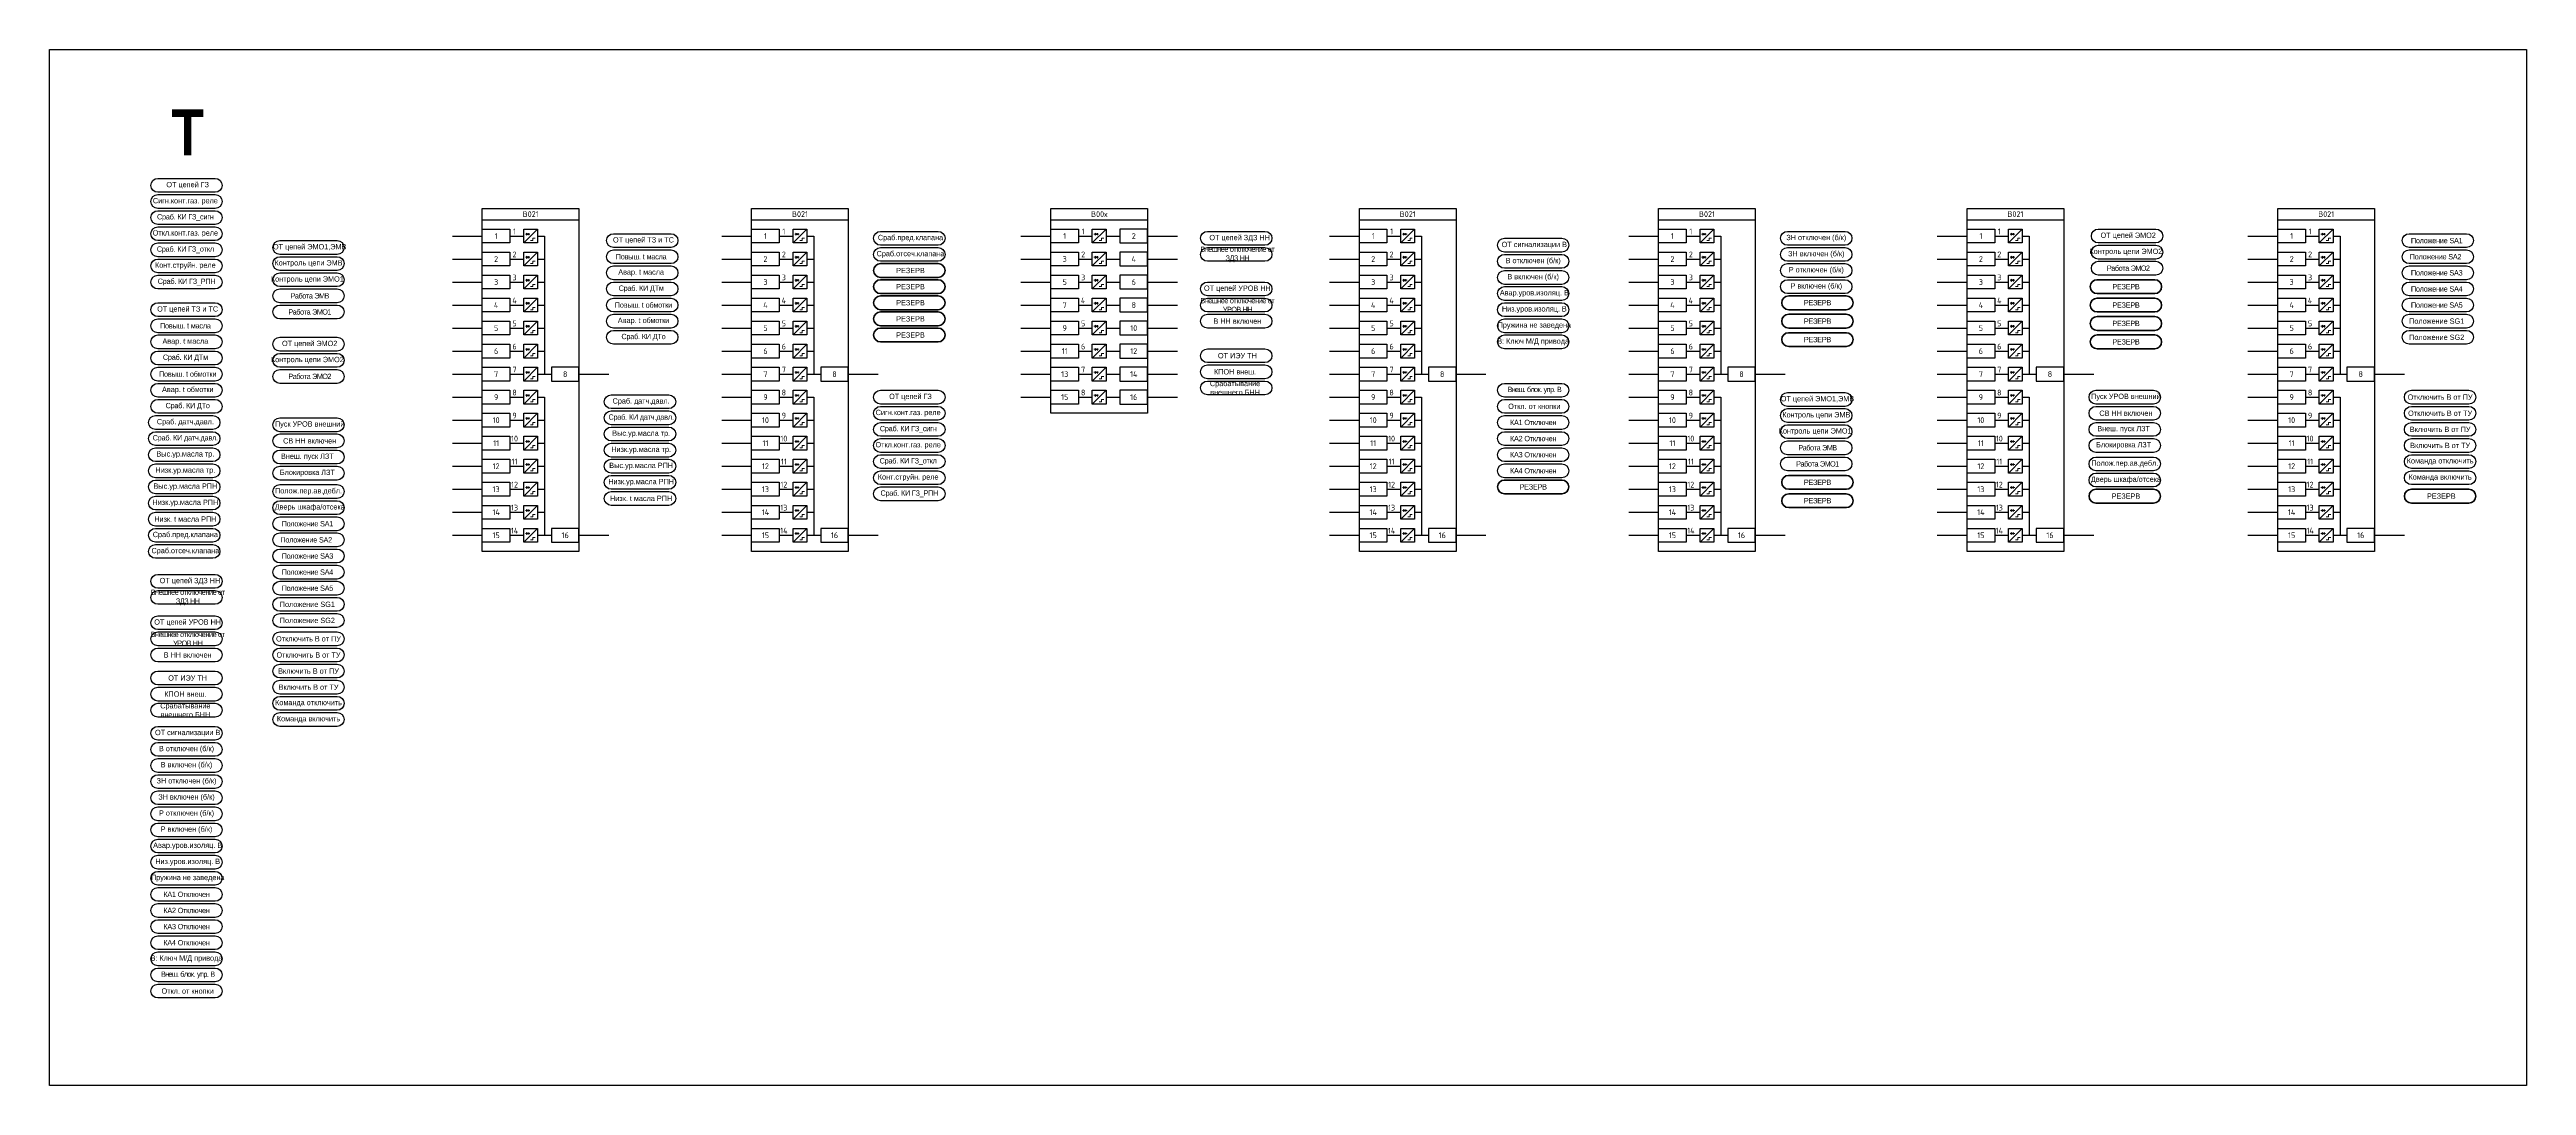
# Model space of a CAD drawing. Header units: millimetres. Extents: x 1413 to 4909, y -558 to 1412.
# Drawn here: x 2745 to 3821, y 961 to 1411 of the extents above; entities that cross this region are included whole.
import ezdxf
from ezdxf.enums import TextEntityAlignment as Align

# ---------------------------------------------------------------- set-up
doc = ezdxf.new("R2010")
doc.units = ezdxf.units.MM
doc.layers.add('_ОРЗ_0.3', color=7, linetype='Continuous', lineweight=30)
doc.layers.add('TEXT', color=7, linetype='Continuous', lineweight=25)
doc.layers.add('Основная', color=7, linetype='Continuous')
doc.styles.add('2.5_Gost_RD', font='ARIALN.TTF', dxfattribs={"height": 2.5})
doc.styles.add('2.5_ISOCPEUR', font='isocpeur.ttf', dxfattribs={"width": 0.9, "height": 2.5})
doc.styles.add('2.5_ISOCPEUR_1', font='isocpeur.ttf', dxfattribs={"height": 2.5})

# ---------------------------------------------------------------- blocks, each defined once
blk = doc.blocks.new('*U42')
at = {"layer": 'Основная', "color": 0}
for p, q in [((0, 0), (2, 0)), ((2, 0), (40, 0)), ((40, 0), (42, 0))]:
    blk.add_line(p, q, dxfattribs=at)
blk = doc.blocks.new('*U74')
at = {"lineweight": 13, "ltscale": 0.25}
blk.add_line((20.2, 1.2), (20.2, 0.3), dxfattribs=at)
for points in [[(0, 3), (12, 3), (12, -3), (0, -3)], [(18, 3), (24, 3), (24, -3), (18, -3)]]:
    blk.add_lwpolyline(points, close=True)
blk.add_lwpolyline([(20.2, 0.8), (19.2, 1.2), (19.2, 0.3), (20.2, 0.8)], dxfattribs=at)
at = {"lineweight": 13, "flags": 128}
for points in [[(19.5, 1.5, 0, 0, 0), (19.5, 2, 0.25, 0, 0), (19.5, 2.5, 0, 0, 0)], [(20, 1.5, 0, 0, 0), (20, 2, 0.25, 0, 0), (20, 2.5, 0, 0, 0)]]:
    blk.add_lwpolyline(points, format="xyseb", dxfattribs=at)
at = {"layer": 'Основная', "color": 0}
blk.add_line((12, 0), (18, 0), dxfattribs=at)
at = {"layer": 'Основная', "ltscale": 0.25}
blk.add_line((24, 3), (18, -3), dxfattribs=at)
at = {"layer": 'Основная', "color": 0, "lineweight": 13}
blk.add_line((18.7, 0.8), (20.7, 0.8), dxfattribs=at)
for p, q in [((21, -2), (22, -2)), ((22, -1), (23, -1)), ((22, -2), (22, -1))]:
    blk.add_line(p, q, dxfattribs=at).dxf.unprotected_set("ltscale", 0)
at = {"layer": 'Основная', "style": '2.5_ISOCPEUR'}
for tag, p in [('ОУ', (3, 6)), ('В', (6, 0)), ('K', (14, 2))]:
    blk.add_attdef(tag, text='', height=2.5, dxfattribs=at).set_placement(p, align=Align.MIDDLE_CENTER)
blk = doc.blocks.new('*U64')
blk.add_lwpolyline([(0, 3), (-12, 3), (-12, -3), (0, -3)], close=True)
at = {"layer": 'Основная', "style": '2.5_ISOCPEUR'}
for tag, p in [('ОУ', (-7, 10)), ('В', (-6, 0))]:
    blk.add_attdef(tag, text='', height=2.5, dxfattribs=at).set_placement(p, align=Align.MIDDLE_CENTER)

msp = doc.modelspace()

# ---------------------------------------------------------------- linework, layer by layer
at = {"ltscale": 100}
for p, q in [((2960, 1330), (2960, 1270)), ((3077, 1330), (3077, 1270)), ((3341, 1330), (3341, 1270)), ((3471, 1330), (3471, 1270)), ((3605, 1330), (3605, 1270)), ((3740, 1330), (3740, 1270)), ((2960, 1260), (2960, 1200)), ((3077, 1260), (3077, 1200)), ((3341, 1260), (3341, 1200)), ((3471, 1260), (3471, 1200)), ((3605, 1260), (3605, 1200)), ((3740, 1260), (3740, 1200))]:
    msp.add_line(p, q, dxfattribs=at)
at = {"color": 2, "ltscale": 100}
msp.add_lwpolyline([(2745, 1411), (3821, 1411), (3821, 961), (2745, 961)], close=True, dxfattribs=at)
for points in [[(2792, 1349, -1), (2792, 1355), (2817, 1355, -1), (2817, 1349)], [(2792, 1342, -1), (2792, 1348), (2817, 1348, -1), (2817, 1342)], [(2792, 1335, -1), (2792, 1341), (2817, 1341, -1), (2817, 1335)], [(2792, 1328, -1), (2792, 1334), (2817, 1334, -1), (2817, 1328)], [(2792, 1321, -1), (2792, 1327), (2817, 1327, -1), (2817, 1321)], [(2792, 1314, -1), (2792, 1320), (2817, 1320, -1), (2817, 1314)], [(2792, 1307, -1), (2792, 1313), (2817, 1313, -1), (2817, 1307)], [(3106, 1257, -1), (3106, 1263), (3131, 1263, -1), (3131, 1257)], [(3106, 1250, -1), (3106, 1256), (3131, 1256, -1), (3131, 1250)], [(3106, 1243, -1), (3106, 1249), (3131, 1249, -1), (3131, 1243)], [(3106, 1236, -1), (3106, 1242), (3131, 1242, -1), (3131, 1236)], [(3106, 1229, -1), (3106, 1235), (3131, 1235, -1), (3131, 1229)], [(3106, 1222, -1), (3106, 1228), (3131, 1228, -1), (3131, 1222)], [(3106, 1215, -1), (3106, 1221), (3131, 1221, -1), (3131, 1215)]]:
    msp.add_lwpolyline(points, format="xyb", close=True, dxfattribs=at)
at = {"color": 30, "ltscale": 100, "true_color": 0xf26722}
for points in [[(2845, 1322, -1), (2845, 1328), (2870, 1328, -1), (2870, 1322)], [(2845, 1315, -1), (2845, 1321), (2870, 1321, -1), (2870, 1315)], [(2845, 1308, -1), (2845, 1314), (2870, 1314, -1), (2870, 1308)], [(2845, 1301, -1), (2845, 1307), (2870, 1307, -1), (2870, 1301)], [(2845, 1294, -1), (2845, 1300), (2870, 1300, -1), (2870, 1294)], [(3500, 1256, -1), (3500, 1262), (3525, 1262, -1), (3525, 1256)], [(3500, 1249, -1), (3500, 1255), (3525, 1255, -1), (3525, 1249)], [(3500, 1242, -1), (3500, 1248), (3525, 1248, -1), (3525, 1242)], [(3500, 1235, -1), (3500, 1241), (3525, 1241, -1), (3525, 1235)], [(3500, 1228, -1), (3500, 1234), (3525, 1234, -1), (3525, 1228)]]:
    msp.add_lwpolyline(points, format="xyb", close=True, dxfattribs=at)
at = {"ltscale": 100}
for points in [[(2920, 1330), (2933, 1330)], [(2957, 1330), (2960, 1330)], [(3037, 1330), (3050, 1330)], [(3074, 1330), (3077, 1330)], [(3167, 1330), (3180, 1330)], [(3204, 1330), (3210, 1330)], [(3222, 1330), (3235, 1330)], [(3301, 1330), (3314, 1330)], [(3338, 1330), (3341, 1330)], [(3431, 1330), (3444, 1330)], [(3468, 1330), (3471, 1330)], [(3565, 1330), (3578, 1330)], [(3602, 1330), (3605, 1330)], [(3700, 1330), (3713, 1330)], [(3737, 1330), (3740, 1330)], [(2920, 1320), (2933, 1320)], [(2957, 1320), (2960, 1320)], [(3037, 1320), (3050, 1320)], [(3074, 1320), (3077, 1320)], [(3167, 1320), (3180, 1320)], [(3204, 1320), (3210, 1320)], [(3222, 1320), (3235, 1320)], [(3301, 1320), (3314, 1320)], [(3338, 1320), (3341, 1320)], [(3431, 1320), (3444, 1320)], [(3468, 1320), (3471, 1320)], [(3565, 1320), (3578, 1320)], [(3602, 1320), (3605, 1320)], [(3700, 1320), (3713, 1320)], [(3737, 1320), (3740, 1320)], [(2920, 1310), (2933, 1310)], [(2957, 1310), (2960, 1310)], [(3037, 1310), (3050, 1310)], [(3074, 1310), (3077, 1310)], [(3167, 1310), (3180, 1310)], [(3204, 1310), (3210, 1310)], [(3222, 1310), (3235, 1310)], [(3301, 1310), (3314, 1310)], [(3338, 1310), (3341, 1310)], [(3431, 1310), (3444, 1310)], [(3468, 1310), (3471, 1310)], [(3565, 1310), (3578, 1310)], [(3602, 1310), (3605, 1310)], [(3700, 1310), (3713, 1310)], [(3737, 1310), (3740, 1310)], [(2920, 1300), (2933, 1300)], [(2957, 1300), (2960, 1300)], [(3037, 1300), (3050, 1300)], [(3074, 1300), (3077, 1300)], [(3167, 1300), (3180, 1300)], [(3204, 1300), (3210, 1300)], [(3222, 1300), (3235, 1300)], [(3301, 1300), (3314, 1300)], [(3338, 1300), (3341, 1300)], [(3431, 1300), (3444, 1300)], [(3468, 1300), (3471, 1300)], [(3565, 1300), (3578, 1300)], [(3602, 1300), (3605, 1300)], [(3700, 1300), (3713, 1300)], [(3737, 1300), (3740, 1300)], [(2920, 1290), (2933, 1290)], [(2957, 1290), (2960, 1290)], [(3037, 1290), (3050, 1290)], [(3074, 1290), (3077, 1290)], [(3167, 1290), (3180, 1290)], [(3204, 1290), (3210, 1290)], [(3222, 1290), (3235, 1290)], [(3301, 1290), (3314, 1290)], [(3338, 1290), (3341, 1290)], [(3431, 1290), (3444, 1290)], [(3468, 1290), (3471, 1290)], [(3565, 1290), (3578, 1290)], [(3602, 1290), (3605, 1290)], [(3700, 1290), (3713, 1290)], [(3737, 1290), (3740, 1290)], [(2920, 1280), (2933, 1280)], [(2920, 1270), (2933, 1270)], [(2957, 1280), (2960, 1280)], [(2957, 1270), (2963, 1270)], [(2975, 1270), (2988, 1270)], [(3037, 1280), (3050, 1280)], [(3037, 1270), (3050, 1270)], [(3074, 1280), (3077, 1280)], [(3074, 1270), (3080, 1270)], [(3092, 1270), (3105, 1270)], [(3167, 1280), (3180, 1280)], [(3167, 1270), (3180, 1270)], [(3204, 1280), (3210, 1280)], [(3204, 1270), (3210, 1270)], [(3222, 1280), (3235, 1280)], [(3222, 1270), (3235, 1270)], [(3301, 1280), (3314, 1280)], [(3301, 1270), (3314, 1270)], [(3338, 1280), (3341, 1280)], [(3338, 1270), (3344, 1270)], [(3356, 1270), (3369, 1270)], [(3431, 1280), (3444, 1280)], [(3431, 1270), (3444, 1270)], [(3468, 1280), (3471, 1280)], [(3468, 1270), (3474, 1270)], [(3486, 1270), (3499, 1270)], [(3565, 1280), (3578, 1280)], [(3565, 1270), (3578, 1270)], [(3602, 1280), (3605, 1280)], [(3602, 1270), (3608, 1270)], [(3620, 1270), (3633, 1270)], [(3700, 1280), (3713, 1280)], [(3700, 1270), (3713, 1270)], [(3737, 1280), (3740, 1280)], [(3737, 1270), (3743, 1270)], [(3755, 1270), (3768, 1270)], [(2920, 1260), (2933, 1260)], [(2957, 1260), (2960, 1260)], [(3037, 1260), (3050, 1260)], [(3074, 1260), (3077, 1260)], [(3167, 1260), (3180, 1260)], [(3204, 1260), (3210, 1260)], [(3222, 1260), (3235, 1260)], [(3301, 1260), (3314, 1260)], [(3338, 1260), (3341, 1260)], [(3431, 1260), (3444, 1260)], [(3468, 1260), (3471, 1260)], [(3565, 1260), (3578, 1260)], [(3602, 1260), (3605, 1260)], [(3700, 1260), (3713, 1260)], [(3737, 1260), (3740, 1260)], [(2920, 1250), (2933, 1250)], [(2957, 1250), (2960, 1250)], [(3037, 1250), (3050, 1250)], [(3074, 1250), (3077, 1250)], [(3301, 1250), (3314, 1250)], [(3338, 1250), (3341, 1250)], [(3431, 1250), (3444, 1250)], [(3468, 1250), (3471, 1250)], [(3565, 1250), (3578, 1250)], [(3602, 1250), (3605, 1250)], [(3700, 1250), (3713, 1250)], [(3737, 1250), (3740, 1250)], [(2920, 1240), (2933, 1240)], [(2957, 1240), (2960, 1240)], [(3037, 1240), (3050, 1240)], [(3074, 1240), (3077, 1240)], [(3301, 1240), (3314, 1240)], [(3338, 1240), (3341, 1240)], [(3431, 1240), (3444, 1240)], [(3468, 1240), (3471, 1240)], [(3565, 1240), (3578, 1240)], [(3602, 1240), (3605, 1240)], [(3700, 1240), (3713, 1240)], [(3737, 1240), (3740, 1240)], [(2920, 1230), (2933, 1230)], [(2957, 1230), (2960, 1230)], [(3037, 1230), (3050, 1230)], [(3074, 1230), (3077, 1230)], [(3301, 1230), (3314, 1230)], [(3338, 1230), (3341, 1230)], [(3431, 1230), (3444, 1230)], [(3468, 1230), (3471, 1230)], [(3565, 1230), (3578, 1230)], [(3602, 1230), (3605, 1230)], [(3700, 1230), (3713, 1230)], [(3737, 1230), (3740, 1230)], [(2920, 1220), (2933, 1220)], [(2957, 1220), (2960, 1220)], [(3037, 1220), (3050, 1220)], [(3074, 1220), (3077, 1220)], [(3301, 1220), (3314, 1220)], [(3338, 1220), (3341, 1220)], [(3431, 1220), (3444, 1220)], [(3468, 1220), (3471, 1220)], [(3565, 1220), (3578, 1220)], [(3602, 1220), (3605, 1220)], [(3700, 1220), (3713, 1220)], [(3737, 1220), (3740, 1220)], [(2920, 1210), (2933, 1210)], [(2957, 1210), (2960, 1210)], [(3037, 1210), (3050, 1210)], [(3074, 1210), (3077, 1210)], [(3301, 1210), (3314, 1210)], [(3338, 1210), (3341, 1210)], [(3431, 1210), (3444, 1210)], [(3468, 1210), (3471, 1210)], [(3565, 1210), (3578, 1210)], [(3602, 1210), (3605, 1210)], [(3700, 1210), (3713, 1210)], [(3737, 1210), (3740, 1210)], [(2920, 1200), (2933, 1200)], [(2957, 1200), (2960, 1200)], [(2957, 1200), (2963, 1200)], [(2975, 1200), (2988, 1200)], [(3037, 1200), (3050, 1200)], [(3074, 1200), (3077, 1200)], [(3074, 1200), (3080, 1200)], [(3092, 1200), (3105, 1200)], [(3301, 1200), (3314, 1200)], [(3338, 1200), (3341, 1200)], [(3338, 1200), (3344, 1200)], [(3356, 1200), (3369, 1200)], [(3431, 1200), (3444, 1200)], [(3468, 1200), (3471, 1200)], [(3468, 1200), (3474, 1200)], [(3486, 1200), (3499, 1200)], [(3565, 1200), (3578, 1200)], [(3602, 1200), (3605, 1200)], [(3602, 1200), (3608, 1200)], [(3620, 1200), (3633, 1200)], [(3700, 1200), (3713, 1200)], [(3737, 1200), (3740, 1200)], [(3737, 1200), (3743, 1200)], [(3755, 1200), (3768, 1200)]]:
    msp.add_lwpolyline(points, dxfattribs=at)
at = {"color": 1, "ltscale": 100}
for points in [[(2990, 1325, -1), (2990, 1331), (3015, 1331, -1), (3015, 1325)], [(2990, 1318, -1), (2990, 1324), (3015, 1324, -1), (3015, 1318)], [(3106, 1326, -1), (3106, 1332), (3131, 1332, -1), (3131, 1326)], [(3106, 1319, -1), (3106, 1325), (3131, 1325, -1), (3131, 1319)], [(3106, 1319, -1), (3106, 1325), (3131, 1325, -1), (3131, 1319)], [(2990, 1311, -1), (2990, 1317), (3015, 1317, -1), (3015, 1311)], [(2990, 1304, -1), (2990, 1310), (3015, 1310, -1), (3015, 1304)], [(2990, 1297, -1), (2990, 1303), (3015, 1303, -1), (3015, 1297)], [(2792, 1295, -1), (2792, 1301), (2817, 1301, -1), (2817, 1295)], [(2792, 1288, -1), (2792, 1294), (2817, 1294, -1), (2817, 1288)], [(2990, 1290, -1), (2990, 1296), (3015, 1296, -1), (3015, 1290)], [(2792, 1281, -1), (2792, 1287), (2817, 1287, -1), (2817, 1281)], [(2990, 1283, -1), (2990, 1289), (3015, 1289, -1), (3015, 1283)], [(2792, 1274, -1), (2792, 1280), (2817, 1280, -1), (2817, 1274)], [(2792, 1267, -1), (2792, 1273), (2817, 1273, -1), (2817, 1267)], [(2792, 1260, -1), (2792, 1266), (2817, 1266, -1), (2817, 1260)], [(2792, 1253, -1), (2792, 1259), (2817, 1259, -1), (2817, 1253)], [(2989, 1255, -1), (2989, 1261), (3014, 1261, -1), (3014, 1255)], [(2791, 1246, -1), (2791, 1252), (2816, 1252, -1), (2816, 1246)], [(2989, 1248, -1), (2989, 1254), (3014, 1254, -1), (3014, 1248)], [(2791, 1239, -1), (2791, 1245), (2816, 1245, -1), (2816, 1239)], [(2791, 1232, -1), (2791, 1238), (2816, 1238, -1), (2816, 1232)], [(2989, 1241, -1), (2989, 1247), (3014, 1247, -1), (3014, 1241)], [(2989, 1234, -1), (2989, 1240), (3014, 1240, -1), (3014, 1234)], [(2791, 1225, -1), (2791, 1231), (2816, 1231, -1), (2816, 1225)], [(2989, 1227, -1), (2989, 1233), (3014, 1233, -1), (3014, 1227)], [(2791, 1218, -1), (2791, 1224), (2816, 1224, -1), (2816, 1218)], [(2791, 1211, -1), (2791, 1217), (2816, 1217, -1), (2816, 1211)], [(2989, 1220, -1), (2989, 1226), (3014, 1226, -1), (3014, 1220)], [(2989, 1213, -1), (2989, 1219), (3014, 1219, -1), (3014, 1213)], [(2791, 1204, -1), (2791, 1210), (2816, 1210, -1), (2816, 1204)], [(2791, 1197, -1), (2791, 1203), (2816, 1203, -1), (2816, 1197)], [(2791, 1190, -1), (2791, 1196), (2816, 1196, -1), (2816, 1190)], [(2791, 1190, -1), (2791, 1196), (2816, 1196, -1), (2816, 1190)]]:
    msp.add_lwpolyline(points, format="xyb", close=True, dxfattribs=at)
at = {"color": 3, "ltscale": 100}
for points in [[(3248, 1326, -1), (3248, 1332), (3273, 1332, -1), (3273, 1326)], [(3248, 1319, -1), (3248, 1325), (3273, 1325, -1), (3273, 1319)], [(2792, 1177, -1), (2792, 1183), (2817, 1183, -1), (2817, 1177)], [(2792, 1170, -1), (2792, 1176), (2817, 1176, -1), (2817, 1170)]]:
    msp.add_lwpolyline(points, format="xyb", close=True, dxfattribs=at)
at = {"color": 6, "ltscale": 100}
for points in [[(3377, 1323, -1), (3377, 1329), (3402, 1329, -1), (3402, 1323)], [(3500, 1326, -1), (3500, 1332), (3525, 1332, -1), (3525, 1326)], [(3500, 1319, -1), (3500, 1325), (3525, 1325, -1), (3525, 1319)], [(3377, 1316, -1), (3377, 1322), (3402, 1322, -1), (3402, 1316)], [(3377, 1309, -1), (3377, 1315), (3402, 1315, -1), (3402, 1309)], [(3500, 1312, -1), (3500, 1318), (3525, 1318, -1), (3525, 1312)], [(3377, 1302, -1), (3377, 1308), (3402, 1308, -1), (3402, 1302)], [(3500, 1305, -1), (3500, 1311), (3525, 1311, -1), (3525, 1305)], [(3377, 1295, -1), (3377, 1301), (3402, 1301, -1), (3402, 1295)], [(3377, 1288, -1), (3377, 1294), (3402, 1294, -1), (3402, 1288)], [(3377, 1281, -1), (3377, 1287), (3402, 1287, -1), (3402, 1281)], [(3377, 1260, -1), (3377, 1266), (3402, 1266, -1), (3402, 1260)], [(3377, 1253, -1), (3377, 1259), (3402, 1259, -1), (3402, 1253)], [(3377, 1246, -1), (3377, 1252), (3402, 1252, -1), (3402, 1246)], [(3377, 1239, -1), (3377, 1245), (3402, 1245, -1), (3402, 1239)], [(3377, 1232, -1), (3377, 1238), (3402, 1238, -1), (3402, 1232)], [(3377, 1225, -1), (3377, 1231), (3402, 1231, -1), (3402, 1225)], [(2792, 1111, -1), (2792, 1117), (2817, 1117, -1), (2817, 1111)], [(2792, 1104, -1), (2792, 1110), (2817, 1110, -1), (2817, 1104)], [(2792, 1097, -1), (2792, 1103), (2817, 1103, -1), (2817, 1097)], [(2792, 1090, -1), (2792, 1096), (2817, 1096, -1), (2817, 1090)], [(2792, 1083, -1), (2792, 1089), (2817, 1089, -1), (2817, 1083)], [(2792, 1076, -1), (2792, 1082), (2817, 1082, -1), (2817, 1076)], [(2792, 1069, -1), (2792, 1075), (2817, 1075, -1), (2817, 1069)], [(2792, 1062, -1), (2792, 1068), (2817, 1068, -1), (2817, 1062)], [(2792, 1055, -1), (2792, 1061), (2817, 1061, -1), (2817, 1055)], [(2792, 1048, -1), (2792, 1054), (2817, 1054, -1), (2817, 1048)], [(2792, 1041, -1), (2792, 1047), (2817, 1047, -1), (2817, 1041)], [(2792, 1034, -1), (2792, 1040), (2817, 1040, -1), (2817, 1034)], [(2792, 1027, -1), (2792, 1033), (2817, 1033, -1), (2817, 1027)], [(2792, 1020, -1), (2792, 1026), (2817, 1026, -1), (2817, 1020)], [(2792, 1013, -1), (2792, 1019), (2817, 1019, -1), (2817, 1013)], [(2792, 1006, -1), (2792, 1012), (2817, 1012, -1), (2817, 1006)], [(2792, 999, -1), (2792, 1005), (2817, 1005, -1), (2817, 999)]]:
    msp.add_lwpolyline(points, format="xyb", close=True, dxfattribs=at)
at = {"color": 85, "ltscale": 100, "true_color": 0x58ba48}
for points in [[(3635, 1327, -1), (3635, 1333), (3660, 1333, -1), (3660, 1327)], [(3635, 1320, -1), (3635, 1326), (3660, 1326, -1), (3660, 1320)], [(3635, 1313, -1), (3635, 1319), (3660, 1319, -1), (3660, 1313)], [(2845, 1280, -1), (2845, 1286), (2870, 1286, -1), (2870, 1280)], [(2845, 1273, -1), (2845, 1279), (2870, 1279, -1), (2870, 1273)], [(2845, 1266, -1), (2845, 1272), (2870, 1272, -1), (2870, 1266)]]:
    msp.add_lwpolyline(points, format="xyb", close=True, dxfattribs=at)
at = {"ltscale": 100}
for points in [[(3770, 1325, -1), (3770, 1331), (3795, 1331, -1), (3795, 1325)], [(3770, 1318, -1), (3770, 1324), (3795, 1324, -1), (3795, 1318)], [(3770, 1311, -1), (3770, 1317), (3795, 1317, -1), (3795, 1311)], [(3770, 1304, -1), (3770, 1310), (3795, 1310, -1), (3795, 1304)], [(3770, 1297, -1), (3770, 1303), (3795, 1303, -1), (3795, 1297)], [(3770, 1290, -1), (3770, 1296), (3795, 1296, -1), (3795, 1290)], [(3770, 1283, -1), (3770, 1289), (3795, 1289, -1), (3795, 1283)], [(3634, 1257, -1), (3634, 1263), (3659, 1263, -1), (3659, 1257)], [(3771, 1257, -1), (3771, 1263), (3796, 1263, -1), (3796, 1257)], [(2845, 1245, -1), (2845, 1251), (2870, 1251, -1), (2870, 1245)], [(3634, 1250, -1), (3634, 1256), (3659, 1256, -1), (3659, 1250)], [(3634, 1243, -1), (3634, 1249), (3659, 1249, -1), (3659, 1243)], [(3771, 1250, -1), (3771, 1256), (3796, 1256, -1), (3796, 1250)], [(3771, 1243, -1), (3771, 1249), (3796, 1249, -1), (3796, 1243)], [(2845, 1238, -1), (2845, 1244), (2870, 1244, -1), (2870, 1238)], [(3634, 1236, -1), (3634, 1242), (3659, 1242, -1), (3659, 1236)], [(3771, 1236, -1), (3771, 1242), (3796, 1242, -1), (3796, 1236)], [(2845, 1231, -1), (2845, 1237), (2870, 1237, -1), (2870, 1231)], [(2845, 1224, -1), (2845, 1230), (2870, 1230, -1), (2870, 1224)], [(3634, 1228, -1), (3634, 1234), (3659, 1234, -1), (3659, 1228)], [(3634, 1221, -1), (3634, 1227), (3659, 1227, -1), (3659, 1221)], [(3771, 1229, -1), (3771, 1235), (3796, 1235, -1), (3796, 1229)], [(3771, 1222, -1), (3771, 1228), (3796, 1228, -1), (3796, 1222)], [(2845, 1216, -1), (2845, 1222), (2870, 1222, -1), (2870, 1216)], [(2845, 1209, -1), (2845, 1215), (2870, 1215, -1), (2870, 1209)], [(2845, 1202, -1), (2845, 1208), (2870, 1208, -1), (2870, 1202)], [(2845, 1195, -1), (2845, 1201), (2870, 1201, -1), (2870, 1195)], [(2845, 1188, -1), (2845, 1194), (2870, 1194, -1), (2870, 1188)], [(2845, 1181, -1), (2845, 1187), (2870, 1187, -1), (2870, 1181)], [(2845, 1174, -1), (2845, 1180), (2870, 1180, -1), (2870, 1174)], [(2845, 1167, -1), (2845, 1173), (2870, 1173, -1), (2870, 1167)], [(2845, 1160, -1), (2845, 1166), (2870, 1166, -1), (2870, 1160)], [(2845, 1152, -1), (2845, 1158), (2870, 1158, -1), (2870, 1152)], [(2845, 1145, -1), (2845, 1151), (2870, 1151, -1), (2870, 1145)], [(2845, 1138, -1), (2845, 1144), (2870, 1144, -1), (2870, 1138)], [(2845, 1131, -1), (2845, 1137), (2870, 1137, -1), (2870, 1131)], [(2845, 1124, -1), (2845, 1130), (2870, 1130, -1), (2870, 1124)], [(2845, 1117, -1), (2845, 1123), (2870, 1123, -1), (2870, 1117)]]:
    msp.add_lwpolyline(points, format="xyb", close=True, dxfattribs=at)
at = {"color": 1, "lineweight": 50, "ltscale": 100}
for points in [[(3106, 1312, -1), (3106, 1318), (3131, 1318, -1), (3131, 1312)], [(3106, 1305, -1), (3106, 1311), (3131, 1311, -1), (3131, 1305)], [(3106, 1298, -1), (3106, 1304), (3131, 1304, -1), (3131, 1298)], [(3106, 1291, -1), (3106, 1297), (3131, 1297, -1), (3131, 1291)], [(3106, 1284, -1), (3106, 1290), (3131, 1290, -1), (3131, 1284)]]:
    msp.add_lwpolyline(points, format="xyb", close=True, dxfattribs=at)
at = {"color": 4, "ltscale": 100}
for points in [[(3248, 1304, -1), (3248, 1310), (3273, 1310, -1), (3273, 1304)], [(3248, 1297, -1), (3248, 1303), (3273, 1303, -1), (3273, 1297)], [(3248, 1290, -1), (3248, 1296), (3273, 1296, -1), (3273, 1290)], [(2792, 1159, -1), (2792, 1165), (2817, 1165, -1), (2817, 1159)], [(2792, 1152, -1), (2792, 1158), (2817, 1158, -1), (2817, 1152)], [(2792, 1145, -1), (2792, 1151), (2817, 1151, -1), (2817, 1145)]]:
    msp.add_lwpolyline(points, format="xyb", close=True, dxfattribs=at)
at = {"color": 6, "lineweight": 50, "ltscale": 100}
for points in [[(3500.5, 1298, -1), (3500.5, 1304), (3525.5, 1304, -1), (3525.5, 1298)], [(3500.5, 1290, -1), (3500.5, 1296), (3525.5, 1296, -1), (3525.5, 1290)], [(3500.5, 1282, -1), (3500.5, 1288), (3525.5, 1288, -1), (3525.5, 1282)], [(3377, 1218, -1), (3377, 1224), (3402, 1224, -1), (3402, 1218)]]:
    msp.add_lwpolyline(points, format="xyb", close=True, dxfattribs=at)
at = {"color": 85, "lineweight": 50, "ltscale": 100, "true_color": 0x58ba48}
for points in [[(3634.5, 1305, -1), (3634.5, 1311), (3659.5, 1311, -1), (3659.5, 1305)], [(3634.5, 1297, -1), (3634.5, 1303), (3659.5, 1303, -1), (3659.5, 1297)], [(3634.5, 1289, -1), (3634.5, 1295), (3659.5, 1295, -1), (3659.5, 1289)], [(3634.5, 1281, -1), (3634.5, 1287), (3659.5, 1287, -1), (3659.5, 1281)]]:
    msp.add_lwpolyline(points, format="xyb", close=True, dxfattribs=at)
at = {"color": 5, "ltscale": 100}
for points in [[(3248, 1275, -1), (3248, 1281), (3273, 1281, -1), (3273, 1275)], [(3248, 1268, -1), (3248, 1274), (3273, 1274, -1), (3273, 1268)], [(3248, 1261, -1), (3248, 1267), (3273, 1267, -1), (3273, 1261)], [(2792, 1135, -1), (2792, 1141), (2817, 1141, -1), (2817, 1135)], [(2792, 1128, -1), (2792, 1134), (2817, 1134, -1), (2817, 1128)], [(2792, 1121, -1), (2792, 1127), (2817, 1127, -1), (2817, 1121)]]:
    msp.add_lwpolyline(points, format="xyb", close=True, dxfattribs=at)
at = {"color": 30, "lineweight": 50, "ltscale": 100, "true_color": 0xf26722}
for points in [[(3500.5, 1220, -1), (3500.5, 1226), (3525.5, 1226, -1), (3525.5, 1220)], [(3500.5, 1212, -1), (3500.5, 1218), (3525.5, 1218, -1), (3525.5, 1212)]]:
    msp.add_lwpolyline(points, format="xyb", close=True, dxfattribs=at)
at = {"lineweight": 50, "ltscale": 100}
for points in [[(3634, 1214, -1), (3634, 1220), (3659, 1220, -1), (3659, 1214)], [(3771, 1214, -1), (3771, 1220), (3796, 1220, -1), (3796, 1214)]]:
    msp.add_lwpolyline(points, format="xyb", close=True, dxfattribs=at)
at = {"layer": '_ОРЗ_0.3', "ltscale": 100}
for points in [[(2933, 1342), (2975, 1342), (2975, 1193), (2933, 1193)], [(3050, 1342), (3092, 1342), (3092, 1193), (3050, 1193)], [(3180, 1342), (3222, 1342), (3222, 1253), (3180, 1253)], [(3314, 1342), (3356, 1342), (3356, 1193), (3314, 1193)], [(3444, 1342), (3486, 1342), (3486, 1193), (3444, 1193)], [(3578, 1342), (3620, 1342), (3620, 1193), (3578, 1193)], [(3713, 1342), (3755, 1342), (3755, 1193), (3713, 1193)]]:
    msp.add_lwpolyline(points, close=True, dxfattribs=at)

# ---------------------------------------------------------------- block references
at = {"ltscale": 0.25}
for p in [(2933, 1337), (3050, 1337), (3180, 1337), (3314, 1337), (3444, 1337), (3578, 1337), (3713, 1337)]:
    msp.add_blockref('*U42', p, dxfattribs=at)
at = {"layer": '_ОРЗ_0.3', "ltscale": 0.25}
ref = msp.add_blockref('*U74', (2933, 1330), dxfattribs=at)
ref.add_attrib('В', '1', dxfattribs={"layer": 'Основная', "height": 2.5, "style": '2.5_ISOCPEUR'}).set_placement((2939, 1330), align=Align.MIDDLE_CENTER)
ref.add_attrib('K', '1', dxfattribs={"layer": 'Основная', "height": 2.5, "style": '2.5_ISOCPEUR'}).set_placement((2947, 1332), align=Align.MIDDLE_CENTER)
ref = msp.add_blockref('*U74', (3050, 1330), dxfattribs=at)
ref.add_attrib('В', '1', dxfattribs={"layer": 'Основная', "height": 2.5, "style": '2.5_ISOCPEUR'}).set_placement((3056, 1330), align=Align.MIDDLE_CENTER)
ref.add_attrib('K', '1', dxfattribs={"layer": 'Основная', "height": 2.5, "style": '2.5_ISOCPEUR'}).set_placement((3064, 1332), align=Align.MIDDLE_CENTER)
ref = msp.add_blockref('*U74', (3180, 1330), dxfattribs=at)
ref.add_attrib('В', '1', dxfattribs={"layer": 'Основная', "height": 2.5, "style": '2.5_ISOCPEUR'}).set_placement((3186, 1330), align=Align.MIDDLE_CENTER)
ref.add_attrib('K', '1', dxfattribs={"layer": 'Основная', "height": 2.5, "style": '2.5_ISOCPEUR'}).set_placement((3194, 1332), align=Align.MIDDLE_CENTER)
ref = msp.add_blockref('*U64', (3222, 1330), dxfattribs=at)
ref.add_attrib('В', '2', dxfattribs={"layer": 'Основная', "height": 2.5, "style": '2.5_ISOCPEUR'}).set_placement((3216, 1330), align=Align.MIDDLE_CENTER)
ref = msp.add_blockref('*U74', (3314, 1330), dxfattribs=at)
ref.add_attrib('В', '1', dxfattribs={"layer": 'Основная', "height": 2.5, "style": '2.5_ISOCPEUR'}).set_placement((3320, 1330), align=Align.MIDDLE_CENTER)
ref.add_attrib('K', '1', dxfattribs={"layer": 'Основная', "height": 2.5, "style": '2.5_ISOCPEUR'}).set_placement((3328, 1332), align=Align.MIDDLE_CENTER)
ref = msp.add_blockref('*U74', (3444, 1330), dxfattribs=at)
ref.add_attrib('В', '1', dxfattribs={"layer": 'Основная', "height": 2.5, "style": '2.5_ISOCPEUR'}).set_placement((3450, 1330), align=Align.MIDDLE_CENTER)
ref.add_attrib('K', '1', dxfattribs={"layer": 'Основная', "height": 2.5, "style": '2.5_ISOCPEUR'}).set_placement((3458, 1332), align=Align.MIDDLE_CENTER)
ref = msp.add_blockref('*U74', (3578, 1330), dxfattribs=at)
ref.add_attrib('В', '1', dxfattribs={"layer": 'Основная', "height": 2.5, "style": '2.5_ISOCPEUR'}).set_placement((3584, 1330), align=Align.MIDDLE_CENTER)
ref.add_attrib('K', '1', dxfattribs={"layer": 'Основная', "height": 2.5, "style": '2.5_ISOCPEUR'}).set_placement((3592, 1332), align=Align.MIDDLE_CENTER)
ref = msp.add_blockref('*U74', (3713, 1330), dxfattribs=at)
ref.add_attrib('В', '1', dxfattribs={"layer": 'Основная', "height": 2.5, "style": '2.5_ISOCPEUR'}).set_placement((3719, 1330), align=Align.MIDDLE_CENTER)
ref.add_attrib('K', '1', dxfattribs={"layer": 'Основная', "height": 2.5, "style": '2.5_ISOCPEUR'}).set_placement((3727, 1332), align=Align.MIDDLE_CENTER)
ref = msp.add_blockref('*U74', (2933, 1320), dxfattribs=at)
ref.add_attrib('В', '2', dxfattribs={"layer": 'Основная', "height": 2.5, "style": '2.5_ISOCPEUR'}).set_placement((2939, 1320), align=Align.MIDDLE_CENTER)
ref.add_attrib('K', '2', dxfattribs={"layer": 'Основная', "height": 2.5, "style": '2.5_ISOCPEUR'}).set_placement((2947, 1322), align=Align.MIDDLE_CENTER)
ref = msp.add_blockref('*U74', (2933, 1310), dxfattribs=at)
ref.add_attrib('В', '3', dxfattribs={"layer": 'Основная', "height": 2.5, "style": '2.5_ISOCPEUR'}).set_placement((2939, 1310), align=Align.MIDDLE_CENTER)
ref.add_attrib('K', '3', dxfattribs={"layer": 'Основная', "height": 2.5, "style": '2.5_ISOCPEUR'}).set_placement((2947, 1312), align=Align.MIDDLE_CENTER)
ref = msp.add_blockref('*U74', (3050, 1320), dxfattribs=at)
ref.add_attrib('В', '2', dxfattribs={"layer": 'Основная', "height": 2.5, "style": '2.5_ISOCPEUR'}).set_placement((3056, 1320), align=Align.MIDDLE_CENTER)
ref.add_attrib('K', '2', dxfattribs={"layer": 'Основная', "height": 2.5, "style": '2.5_ISOCPEUR'}).set_placement((3064, 1322), align=Align.MIDDLE_CENTER)
ref = msp.add_blockref('*U74', (3050, 1310), dxfattribs=at)
ref.add_attrib('В', '3', dxfattribs={"layer": 'Основная', "height": 2.5, "style": '2.5_ISOCPEUR'}).set_placement((3056, 1310), align=Align.MIDDLE_CENTER)
ref.add_attrib('K', '3', dxfattribs={"layer": 'Основная', "height": 2.5, "style": '2.5_ISOCPEUR'}).set_placement((3064, 1312), align=Align.MIDDLE_CENTER)
ref = msp.add_blockref('*U74', (3180, 1320), dxfattribs=at)
ref.add_attrib('В', '3', dxfattribs={"layer": 'Основная', "height": 2.5, "style": '2.5_ISOCPEUR'}).set_placement((3186, 1320), align=Align.MIDDLE_CENTER)
ref.add_attrib('K', '2', dxfattribs={"layer": 'Основная', "height": 2.5, "style": '2.5_ISOCPEUR'}).set_placement((3194, 1322), align=Align.MIDDLE_CENTER)
ref = msp.add_blockref('*U74', (3180, 1310), dxfattribs=at)
ref.add_attrib('В', '5', dxfattribs={"layer": 'Основная', "height": 2.5, "style": '2.5_ISOCPEUR'}).set_placement((3186, 1310), align=Align.MIDDLE_CENTER)
ref.add_attrib('K', '3', dxfattribs={"layer": 'Основная', "height": 2.5, "style": '2.5_ISOCPEUR'}).set_placement((3194, 1312), align=Align.MIDDLE_CENTER)
ref = msp.add_blockref('*U64', (3222, 1320), dxfattribs=at)
ref.add_attrib('В', '4', dxfattribs={"layer": 'Основная', "height": 2.5, "style": '2.5_ISOCPEUR'}).set_placement((3216, 1320), align=Align.MIDDLE_CENTER)
ref = msp.add_blockref('*U64', (3222, 1310), dxfattribs=at)
ref.add_attrib('В', '6', dxfattribs={"layer": 'Основная', "height": 2.5, "style": '2.5_ISOCPEUR'}).set_placement((3216, 1310), align=Align.MIDDLE_CENTER)
ref = msp.add_blockref('*U74', (3314, 1320), dxfattribs=at)
ref.add_attrib('В', '2', dxfattribs={"layer": 'Основная', "height": 2.5, "style": '2.5_ISOCPEUR'}).set_placement((3320, 1320), align=Align.MIDDLE_CENTER)
ref.add_attrib('K', '2', dxfattribs={"layer": 'Основная', "height": 2.5, "style": '2.5_ISOCPEUR'}).set_placement((3328, 1322), align=Align.MIDDLE_CENTER)
ref = msp.add_blockref('*U74', (3314, 1310), dxfattribs=at)
ref.add_attrib('В', '3', dxfattribs={"layer": 'Основная', "height": 2.5, "style": '2.5_ISOCPEUR'}).set_placement((3320, 1310), align=Align.MIDDLE_CENTER)
ref.add_attrib('K', '3', dxfattribs={"layer": 'Основная', "height": 2.5, "style": '2.5_ISOCPEUR'}).set_placement((3328, 1312), align=Align.MIDDLE_CENTER)
ref = msp.add_blockref('*U74', (3444, 1320), dxfattribs=at)
ref.add_attrib('В', '2', dxfattribs={"layer": 'Основная', "height": 2.5, "style": '2.5_ISOCPEUR'}).set_placement((3450, 1320), align=Align.MIDDLE_CENTER)
ref.add_attrib('K', '2', dxfattribs={"layer": 'Основная', "height": 2.5, "style": '2.5_ISOCPEUR'}).set_placement((3458, 1322), align=Align.MIDDLE_CENTER)
ref = msp.add_blockref('*U74', (3444, 1310), dxfattribs=at)
ref.add_attrib('В', '3', dxfattribs={"layer": 'Основная', "height": 2.5, "style": '2.5_ISOCPEUR'}).set_placement((3450, 1310), align=Align.MIDDLE_CENTER)
ref.add_attrib('K', '3', dxfattribs={"layer": 'Основная', "height": 2.5, "style": '2.5_ISOCPEUR'}).set_placement((3458, 1312), align=Align.MIDDLE_CENTER)
ref = msp.add_blockref('*U74', (3578, 1320), dxfattribs=at)
ref.add_attrib('В', '2', dxfattribs={"layer": 'Основная', "height": 2.5, "style": '2.5_ISOCPEUR'}).set_placement((3584, 1320), align=Align.MIDDLE_CENTER)
ref.add_attrib('K', '2', dxfattribs={"layer": 'Основная', "height": 2.5, "style": '2.5_ISOCPEUR'}).set_placement((3592, 1322), align=Align.MIDDLE_CENTER)
ref = msp.add_blockref('*U74', (3578, 1310), dxfattribs=at)
ref.add_attrib('В', '3', dxfattribs={"layer": 'Основная', "height": 2.5, "style": '2.5_ISOCPEUR'}).set_placement((3584, 1310), align=Align.MIDDLE_CENTER)
ref.add_attrib('K', '3', dxfattribs={"layer": 'Основная', "height": 2.5, "style": '2.5_ISOCPEUR'}).set_placement((3592, 1312), align=Align.MIDDLE_CENTER)
ref = msp.add_blockref('*U74', (3713, 1320), dxfattribs=at)
ref.add_attrib('В', '2', dxfattribs={"layer": 'Основная', "height": 2.5, "style": '2.5_ISOCPEUR'}).set_placement((3719, 1320), align=Align.MIDDLE_CENTER)
ref.add_attrib('K', '2', dxfattribs={"layer": 'Основная', "height": 2.5, "style": '2.5_ISOCPEUR'}).set_placement((3727, 1322), align=Align.MIDDLE_CENTER)
ref = msp.add_blockref('*U74', (3713, 1310), dxfattribs=at)
ref.add_attrib('В', '3', dxfattribs={"layer": 'Основная', "height": 2.5, "style": '2.5_ISOCPEUR'}).set_placement((3719, 1310), align=Align.MIDDLE_CENTER)
ref.add_attrib('K', '3', dxfattribs={"layer": 'Основная', "height": 2.5, "style": '2.5_ISOCPEUR'}).set_placement((3727, 1312), align=Align.MIDDLE_CENTER)
ref = msp.add_blockref('*U74', (2933, 1300), dxfattribs=at)
ref.add_attrib('В', '4', dxfattribs={"layer": 'Основная', "height": 2.5, "style": '2.5_ISOCPEUR'}).set_placement((2939, 1300), align=Align.MIDDLE_CENTER)
ref.add_attrib('K', '4', dxfattribs={"layer": 'Основная', "height": 2.5, "style": '2.5_ISOCPEUR'}).set_placement((2947, 1302), align=Align.MIDDLE_CENTER)
ref = msp.add_blockref('*U74', (3050, 1300), dxfattribs=at)
ref.add_attrib('В', '4', dxfattribs={"layer": 'Основная', "height": 2.5, "style": '2.5_ISOCPEUR'}).set_placement((3056, 1300), align=Align.MIDDLE_CENTER)
ref.add_attrib('K', '4', dxfattribs={"layer": 'Основная', "height": 2.5, "style": '2.5_ISOCPEUR'}).set_placement((3064, 1302), align=Align.MIDDLE_CENTER)
ref = msp.add_blockref('*U74', (3180, 1300), dxfattribs=at)
ref.add_attrib('В', '7', dxfattribs={"layer": 'Основная', "height": 2.5, "style": '2.5_ISOCPEUR'}).set_placement((3186, 1300), align=Align.MIDDLE_CENTER)
ref.add_attrib('K', '4', dxfattribs={"layer": 'Основная', "height": 2.5, "style": '2.5_ISOCPEUR'}).set_placement((3194, 1302), align=Align.MIDDLE_CENTER)
ref = msp.add_blockref('*U64', (3222, 1300), dxfattribs=at)
ref.add_attrib('В', '8', dxfattribs={"layer": 'Основная', "height": 2.5, "style": '2.5_ISOCPEUR'}).set_placement((3216, 1300), align=Align.MIDDLE_CENTER)
ref = msp.add_blockref('*U74', (3314, 1300), dxfattribs=at)
ref.add_attrib('В', '4', dxfattribs={"layer": 'Основная', "height": 2.5, "style": '2.5_ISOCPEUR'}).set_placement((3320, 1300), align=Align.MIDDLE_CENTER)
ref.add_attrib('K', '4', dxfattribs={"layer": 'Основная', "height": 2.5, "style": '2.5_ISOCPEUR'}).set_placement((3328, 1302), align=Align.MIDDLE_CENTER)
ref = msp.add_blockref('*U74', (3444, 1300), dxfattribs=at)
ref.add_attrib('В', '4', dxfattribs={"layer": 'Основная', "height": 2.5, "style": '2.5_ISOCPEUR'}).set_placement((3450, 1300), align=Align.MIDDLE_CENTER)
ref.add_attrib('K', '4', dxfattribs={"layer": 'Основная', "height": 2.5, "style": '2.5_ISOCPEUR'}).set_placement((3458, 1302), align=Align.MIDDLE_CENTER)
ref = msp.add_blockref('*U74', (3578, 1300), dxfattribs=at)
ref.add_attrib('В', '4', dxfattribs={"layer": 'Основная', "height": 2.5, "style": '2.5_ISOCPEUR'}).set_placement((3584, 1300), align=Align.MIDDLE_CENTER)
ref.add_attrib('K', '4', dxfattribs={"layer": 'Основная', "height": 2.5, "style": '2.5_ISOCPEUR'}).set_placement((3592, 1302), align=Align.MIDDLE_CENTER)
ref = msp.add_blockref('*U74', (3713, 1300), dxfattribs=at)
ref.add_attrib('В', '4', dxfattribs={"layer": 'Основная', "height": 2.5, "style": '2.5_ISOCPEUR'}).set_placement((3719, 1300), align=Align.MIDDLE_CENTER)
ref.add_attrib('K', '4', dxfattribs={"layer": 'Основная', "height": 2.5, "style": '2.5_ISOCPEUR'}).set_placement((3727, 1302), align=Align.MIDDLE_CENTER)
ref = msp.add_blockref('*U74', (2933, 1290), dxfattribs=at)
ref.add_attrib('В', '5', dxfattribs={"layer": 'Основная', "height": 2.5, "style": '2.5_ISOCPEUR'}).set_placement((2939, 1290), align=Align.MIDDLE_CENTER)
ref.add_attrib('K', '5', dxfattribs={"layer": 'Основная', "height": 2.5, "style": '2.5_ISOCPEUR'}).set_placement((2947, 1292), align=Align.MIDDLE_CENTER)
ref = msp.add_blockref('*U74', (3050, 1290), dxfattribs=at)
ref.add_attrib('В', '5', dxfattribs={"layer": 'Основная', "height": 2.5, "style": '2.5_ISOCPEUR'}).set_placement((3056, 1290), align=Align.MIDDLE_CENTER)
ref.add_attrib('K', '5', dxfattribs={"layer": 'Основная', "height": 2.5, "style": '2.5_ISOCPEUR'}).set_placement((3064, 1292), align=Align.MIDDLE_CENTER)
ref = msp.add_blockref('*U74', (3180, 1290), dxfattribs=at)
ref.add_attrib('В', '9', dxfattribs={"layer": 'Основная', "height": 2.5, "style": '2.5_ISOCPEUR'}).set_placement((3186, 1290), align=Align.MIDDLE_CENTER)
ref.add_attrib('K', '5', dxfattribs={"layer": 'Основная', "height": 2.5, "style": '2.5_ISOCPEUR'}).set_placement((3194, 1292), align=Align.MIDDLE_CENTER)
ref = msp.add_blockref('*U64', (3222, 1290), dxfattribs=at)
ref.add_attrib('В', '10', dxfattribs={"layer": 'Основная', "height": 2.5, "style": '2.5_ISOCPEUR'}).set_placement((3216, 1290), align=Align.MIDDLE_CENTER)
ref = msp.add_blockref('*U74', (3314, 1290), dxfattribs=at)
ref.add_attrib('В', '5', dxfattribs={"layer": 'Основная', "height": 2.5, "style": '2.5_ISOCPEUR'}).set_placement((3320, 1290), align=Align.MIDDLE_CENTER)
ref.add_attrib('K', '5', dxfattribs={"layer": 'Основная', "height": 2.5, "style": '2.5_ISOCPEUR'}).set_placement((3328, 1292), align=Align.MIDDLE_CENTER)
ref = msp.add_blockref('*U74', (3444, 1290), dxfattribs=at)
ref.add_attrib('В', '5', dxfattribs={"layer": 'Основная', "height": 2.5, "style": '2.5_ISOCPEUR'}).set_placement((3450, 1290), align=Align.MIDDLE_CENTER)
ref.add_attrib('K', '5', dxfattribs={"layer": 'Основная', "height": 2.5, "style": '2.5_ISOCPEUR'}).set_placement((3458, 1292), align=Align.MIDDLE_CENTER)
ref = msp.add_blockref('*U74', (3578, 1290), dxfattribs=at)
ref.add_attrib('В', '5', dxfattribs={"layer": 'Основная', "height": 2.5, "style": '2.5_ISOCPEUR'}).set_placement((3584, 1290), align=Align.MIDDLE_CENTER)
ref.add_attrib('K', '5', dxfattribs={"layer": 'Основная', "height": 2.5, "style": '2.5_ISOCPEUR'}).set_placement((3592, 1292), align=Align.MIDDLE_CENTER)
ref = msp.add_blockref('*U74', (3713, 1290), dxfattribs=at)
ref.add_attrib('В', '5', dxfattribs={"layer": 'Основная', "height": 2.5, "style": '2.5_ISOCPEUR'}).set_placement((3719, 1290), align=Align.MIDDLE_CENTER)
ref.add_attrib('K', '5', dxfattribs={"layer": 'Основная', "height": 2.5, "style": '2.5_ISOCPEUR'}).set_placement((3727, 1292), align=Align.MIDDLE_CENTER)
ref = msp.add_blockref('*U74', (2933, 1280), dxfattribs=at)
ref.add_attrib('В', '6', dxfattribs={"layer": 'Основная', "height": 2.5, "style": '2.5_ISOCPEUR'}).set_placement((2939, 1280), align=Align.MIDDLE_CENTER)
ref.add_attrib('K', '6', dxfattribs={"layer": 'Основная', "height": 2.5, "style": '2.5_ISOCPEUR'}).set_placement((2947, 1282), align=Align.MIDDLE_CENTER)
ref = msp.add_blockref('*U74', (3050, 1280), dxfattribs=at)
ref.add_attrib('В', '6', dxfattribs={"layer": 'Основная', "height": 2.5, "style": '2.5_ISOCPEUR'}).set_placement((3056, 1280), align=Align.MIDDLE_CENTER)
ref.add_attrib('K', '6', dxfattribs={"layer": 'Основная', "height": 2.5, "style": '2.5_ISOCPEUR'}).set_placement((3064, 1282), align=Align.MIDDLE_CENTER)
ref = msp.add_blockref('*U74', (3180, 1280), dxfattribs=at)
ref.add_attrib('В', '11', dxfattribs={"layer": 'Основная', "height": 2.5, "style": '2.5_ISOCPEUR'}).set_placement((3186, 1280), align=Align.MIDDLE_CENTER)
ref.add_attrib('K', '6', dxfattribs={"layer": 'Основная', "height": 2.5, "style": '2.5_ISOCPEUR'}).set_placement((3194, 1282), align=Align.MIDDLE_CENTER)
ref = msp.add_blockref('*U64', (3222, 1280), dxfattribs=at)
ref.add_attrib('В', '12', dxfattribs={"layer": 'Основная', "height": 2.5, "style": '2.5_ISOCPEUR'}).set_placement((3216, 1280), align=Align.MIDDLE_CENTER)
ref = msp.add_blockref('*U74', (3314, 1280), dxfattribs=at)
ref.add_attrib('В', '6', dxfattribs={"layer": 'Основная', "height": 2.5, "style": '2.5_ISOCPEUR'}).set_placement((3320, 1280), align=Align.MIDDLE_CENTER)
ref.add_attrib('K', '6', dxfattribs={"layer": 'Основная', "height": 2.5, "style": '2.5_ISOCPEUR'}).set_placement((3328, 1282), align=Align.MIDDLE_CENTER)
ref = msp.add_blockref('*U74', (3444, 1280), dxfattribs=at)
ref.add_attrib('В', '6', dxfattribs={"layer": 'Основная', "height": 2.5, "style": '2.5_ISOCPEUR'}).set_placement((3450, 1280), align=Align.MIDDLE_CENTER)
ref.add_attrib('K', '6', dxfattribs={"layer": 'Основная', "height": 2.5, "style": '2.5_ISOCPEUR'}).set_placement((3458, 1282), align=Align.MIDDLE_CENTER)
ref = msp.add_blockref('*U74', (3578, 1280), dxfattribs=at)
ref.add_attrib('В', '6', dxfattribs={"layer": 'Основная', "height": 2.5, "style": '2.5_ISOCPEUR'}).set_placement((3584, 1280), align=Align.MIDDLE_CENTER)
ref.add_attrib('K', '6', dxfattribs={"layer": 'Основная', "height": 2.5, "style": '2.5_ISOCPEUR'}).set_placement((3592, 1282), align=Align.MIDDLE_CENTER)
ref = msp.add_blockref('*U74', (3713, 1280), dxfattribs=at)
ref.add_attrib('В', '6', dxfattribs={"layer": 'Основная', "height": 2.5, "style": '2.5_ISOCPEUR'}).set_placement((3719, 1280), align=Align.MIDDLE_CENTER)
ref.add_attrib('K', '6', dxfattribs={"layer": 'Основная', "height": 2.5, "style": '2.5_ISOCPEUR'}).set_placement((3727, 1282), align=Align.MIDDLE_CENTER)
ref = msp.add_blockref('*U74', (2933, 1270), dxfattribs=at)
ref.add_attrib('В', '7', dxfattribs={"layer": 'Основная', "height": 2.5, "style": '2.5_ISOCPEUR'}).set_placement((2939, 1270), align=Align.MIDDLE_CENTER)
ref.add_attrib('K', '7', dxfattribs={"layer": 'Основная', "height": 2.5, "style": '2.5_ISOCPEUR'}).set_placement((2947, 1272), align=Align.MIDDLE_CENTER)
ref = msp.add_blockref('*U64', (2975, 1270), dxfattribs=at)
ref.add_attrib('В', '8', dxfattribs={"layer": 'Основная', "height": 2.5, "style": '2.5_ISOCPEUR'}).set_placement((2969, 1270), align=Align.MIDDLE_CENTER)
ref = msp.add_blockref('*U74', (3050, 1270), dxfattribs=at)
ref.add_attrib('В', '7', dxfattribs={"layer": 'Основная', "height": 2.5, "style": '2.5_ISOCPEUR'}).set_placement((3056, 1270), align=Align.MIDDLE_CENTER)
ref.add_attrib('K', '7', dxfattribs={"layer": 'Основная', "height": 2.5, "style": '2.5_ISOCPEUR'}).set_placement((3064, 1272), align=Align.MIDDLE_CENTER)
ref = msp.add_blockref('*U64', (3092, 1270), dxfattribs=at)
ref.add_attrib('В', '8', dxfattribs={"layer": 'Основная', "height": 2.5, "style": '2.5_ISOCPEUR'}).set_placement((3086, 1270), align=Align.MIDDLE_CENTER)
ref = msp.add_blockref('*U74', (3180, 1270), dxfattribs=at)
ref.add_attrib('В', '13', dxfattribs={"layer": 'Основная', "height": 2.5, "style": '2.5_ISOCPEUR'}).set_placement((3186, 1270), align=Align.MIDDLE_CENTER)
ref.add_attrib('K', '7', dxfattribs={"layer": 'Основная', "height": 2.5, "style": '2.5_ISOCPEUR'}).set_placement((3194, 1272), align=Align.MIDDLE_CENTER)
ref = msp.add_blockref('*U64', (3222, 1270), dxfattribs=at)
ref.add_attrib('В', '14', dxfattribs={"layer": 'Основная', "height": 2.5, "style": '2.5_ISOCPEUR'}).set_placement((3216, 1270), align=Align.MIDDLE_CENTER)
ref = msp.add_blockref('*U74', (3314, 1270), dxfattribs=at)
ref.add_attrib('В', '7', dxfattribs={"layer": 'Основная', "height": 2.5, "style": '2.5_ISOCPEUR'}).set_placement((3320, 1270), align=Align.MIDDLE_CENTER)
ref.add_attrib('K', '7', dxfattribs={"layer": 'Основная', "height": 2.5, "style": '2.5_ISOCPEUR'}).set_placement((3328, 1272), align=Align.MIDDLE_CENTER)
ref = msp.add_blockref('*U64', (3356, 1270), dxfattribs=at)
ref.add_attrib('В', '8', dxfattribs={"layer": 'Основная', "height": 2.5, "style": '2.5_ISOCPEUR'}).set_placement((3350, 1270), align=Align.MIDDLE_CENTER)
ref = msp.add_blockref('*U74', (3444, 1270), dxfattribs=at)
ref.add_attrib('В', '7', dxfattribs={"layer": 'Основная', "height": 2.5, "style": '2.5_ISOCPEUR'}).set_placement((3450, 1270), align=Align.MIDDLE_CENTER)
ref.add_attrib('K', '7', dxfattribs={"layer": 'Основная', "height": 2.5, "style": '2.5_ISOCPEUR'}).set_placement((3458, 1272), align=Align.MIDDLE_CENTER)
ref = msp.add_blockref('*U64', (3486, 1270), dxfattribs=at)
ref.add_attrib('В', '8', dxfattribs={"layer": 'Основная', "height": 2.5, "style": '2.5_ISOCPEUR'}).set_placement((3480, 1270), align=Align.MIDDLE_CENTER)
ref = msp.add_blockref('*U74', (3578, 1270), dxfattribs=at)
ref.add_attrib('В', '7', dxfattribs={"layer": 'Основная', "height": 2.5, "style": '2.5_ISOCPEUR'}).set_placement((3584, 1270), align=Align.MIDDLE_CENTER)
ref.add_attrib('K', '7', dxfattribs={"layer": 'Основная', "height": 2.5, "style": '2.5_ISOCPEUR'}).set_placement((3592, 1272), align=Align.MIDDLE_CENTER)
ref = msp.add_blockref('*U64', (3620, 1270), dxfattribs=at)
ref.add_attrib('В', '8', dxfattribs={"layer": 'Основная', "height": 2.5, "style": '2.5_ISOCPEUR'}).set_placement((3614, 1270), align=Align.MIDDLE_CENTER)
ref = msp.add_blockref('*U74', (3713, 1270), dxfattribs=at)
ref.add_attrib('В', '7', dxfattribs={"layer": 'Основная', "height": 2.5, "style": '2.5_ISOCPEUR'}).set_placement((3719, 1270), align=Align.MIDDLE_CENTER)
ref.add_attrib('K', '7', dxfattribs={"layer": 'Основная', "height": 2.5, "style": '2.5_ISOCPEUR'}).set_placement((3727, 1272), align=Align.MIDDLE_CENTER)
ref = msp.add_blockref('*U64', (3755, 1270), dxfattribs=at)
ref.add_attrib('В', '8', dxfattribs={"layer": 'Основная', "height": 2.5, "style": '2.5_ISOCPEUR'}).set_placement((3749, 1270), align=Align.MIDDLE_CENTER)
ref = msp.add_blockref('*U74', (2933, 1260), dxfattribs=at)
ref.add_attrib('В', '9', dxfattribs={"layer": 'Основная', "height": 2.5, "style": '2.5_ISOCPEUR'}).set_placement((2939, 1260), align=Align.MIDDLE_CENTER)
ref.add_attrib('K', '8', dxfattribs={"layer": 'Основная', "height": 2.5, "style": '2.5_ISOCPEUR'}).set_placement((2947, 1262), align=Align.MIDDLE_CENTER)
ref = msp.add_blockref('*U74', (3050, 1260), dxfattribs=at)
ref.add_attrib('В', '9', dxfattribs={"layer": 'Основная', "height": 2.5, "style": '2.5_ISOCPEUR'}).set_placement((3056, 1260), align=Align.MIDDLE_CENTER)
ref.add_attrib('K', '8', dxfattribs={"layer": 'Основная', "height": 2.5, "style": '2.5_ISOCPEUR'}).set_placement((3064, 1262), align=Align.MIDDLE_CENTER)
ref = msp.add_blockref('*U74', (3180, 1260), dxfattribs=at)
ref.add_attrib('В', '15', dxfattribs={"layer": 'Основная', "height": 2.5, "style": '2.5_ISOCPEUR'}).set_placement((3186, 1260), align=Align.MIDDLE_CENTER)
ref.add_attrib('K', '8', dxfattribs={"layer": 'Основная', "height": 2.5, "style": '2.5_ISOCPEUR'}).set_placement((3194, 1262), align=Align.MIDDLE_CENTER)
ref = msp.add_blockref('*U64', (3222, 1260), dxfattribs=at)
ref.add_attrib('В', '16', dxfattribs={"layer": 'Основная', "height": 2.5, "style": '2.5_ISOCPEUR'}).set_placement((3216, 1260), align=Align.MIDDLE_CENTER)
ref = msp.add_blockref('*U74', (3314, 1260), dxfattribs=at)
ref.add_attrib('В', '9', dxfattribs={"layer": 'Основная', "height": 2.5, "style": '2.5_ISOCPEUR'}).set_placement((3320, 1260), align=Align.MIDDLE_CENTER)
ref.add_attrib('K', '8', dxfattribs={"layer": 'Основная', "height": 2.5, "style": '2.5_ISOCPEUR'}).set_placement((3328, 1262), align=Align.MIDDLE_CENTER)
ref = msp.add_blockref('*U74', (3444, 1260), dxfattribs=at)
ref.add_attrib('В', '9', dxfattribs={"layer": 'Основная', "height": 2.5, "style": '2.5_ISOCPEUR'}).set_placement((3450, 1260), align=Align.MIDDLE_CENTER)
ref.add_attrib('K', '8', dxfattribs={"layer": 'Основная', "height": 2.5, "style": '2.5_ISOCPEUR'}).set_placement((3458, 1262), align=Align.MIDDLE_CENTER)
ref = msp.add_blockref('*U74', (3578, 1260), dxfattribs=at)
ref.add_attrib('В', '9', dxfattribs={"layer": 'Основная', "height": 2.5, "style": '2.5_ISOCPEUR'}).set_placement((3584, 1260), align=Align.MIDDLE_CENTER)
ref.add_attrib('K', '8', dxfattribs={"layer": 'Основная', "height": 2.5, "style": '2.5_ISOCPEUR'}).set_placement((3592, 1262), align=Align.MIDDLE_CENTER)
ref = msp.add_blockref('*U74', (3713, 1260), dxfattribs=at)
ref.add_attrib('В', '9', dxfattribs={"layer": 'Основная', "height": 2.5, "style": '2.5_ISOCPEUR'}).set_placement((3719, 1260), align=Align.MIDDLE_CENTER)
ref.add_attrib('K', '8', dxfattribs={"layer": 'Основная', "height": 2.5, "style": '2.5_ISOCPEUR'}).set_placement((3727, 1262), align=Align.MIDDLE_CENTER)
ref = msp.add_blockref('*U74', (2933, 1250), dxfattribs=at)
ref.add_attrib('В', '10', dxfattribs={"layer": 'Основная', "height": 2.5, "style": '2.5_ISOCPEUR'}).set_placement((2939, 1250), align=Align.MIDDLE_CENTER)
ref.add_attrib('K', '9', dxfattribs={"layer": 'Основная', "height": 2.5, "style": '2.5_ISOCPEUR'}).set_placement((2947, 1252), align=Align.MIDDLE_CENTER)
ref = msp.add_blockref('*U74', (3050, 1250), dxfattribs=at)
ref.add_attrib('В', '10', dxfattribs={"layer": 'Основная', "height": 2.5, "style": '2.5_ISOCPEUR'}).set_placement((3056, 1250), align=Align.MIDDLE_CENTER)
ref.add_attrib('K', '9', dxfattribs={"layer": 'Основная', "height": 2.5, "style": '2.5_ISOCPEUR'}).set_placement((3064, 1252), align=Align.MIDDLE_CENTER)
ref = msp.add_blockref('*U74', (3314, 1250), dxfattribs=at)
ref.add_attrib('В', '10', dxfattribs={"layer": 'Основная', "height": 2.5, "style": '2.5_ISOCPEUR'}).set_placement((3320, 1250), align=Align.MIDDLE_CENTER)
ref.add_attrib('K', '9', dxfattribs={"layer": 'Основная', "height": 2.5, "style": '2.5_ISOCPEUR'}).set_placement((3328, 1252), align=Align.MIDDLE_CENTER)
ref = msp.add_blockref('*U74', (3444, 1250), dxfattribs=at)
ref.add_attrib('В', '10', dxfattribs={"layer": 'Основная', "height": 2.5, "style": '2.5_ISOCPEUR'}).set_placement((3450, 1250), align=Align.MIDDLE_CENTER)
ref.add_attrib('K', '9', dxfattribs={"layer": 'Основная', "height": 2.5, "style": '2.5_ISOCPEUR'}).set_placement((3458, 1252), align=Align.MIDDLE_CENTER)
ref = msp.add_blockref('*U74', (3578, 1250), dxfattribs=at)
ref.add_attrib('В', '10', dxfattribs={"layer": 'Основная', "height": 2.5, "style": '2.5_ISOCPEUR'}).set_placement((3584, 1250), align=Align.MIDDLE_CENTER)
ref.add_attrib('K', '9', dxfattribs={"layer": 'Основная', "height": 2.5, "style": '2.5_ISOCPEUR'}).set_placement((3592, 1252), align=Align.MIDDLE_CENTER)
ref = msp.add_blockref('*U74', (3713, 1250), dxfattribs=at)
ref.add_attrib('В', '10', dxfattribs={"layer": 'Основная', "height": 2.5, "style": '2.5_ISOCPEUR'}).set_placement((3719, 1250), align=Align.MIDDLE_CENTER)
ref.add_attrib('K', '9', dxfattribs={"layer": 'Основная', "height": 2.5, "style": '2.5_ISOCPEUR'}).set_placement((3727, 1252), align=Align.MIDDLE_CENTER)
ref = msp.add_blockref('*U74', (2933, 1240), dxfattribs=at)
ref.add_attrib('В', '11', dxfattribs={"layer": 'Основная', "height": 2.5, "style": '2.5_ISOCPEUR'}).set_placement((2939, 1240), align=Align.MIDDLE_CENTER)
ref.add_attrib('K', '10', dxfattribs={"layer": 'Основная', "height": 2.5, "style": '2.5_ISOCPEUR'}).set_placement((2947, 1242), align=Align.MIDDLE_CENTER)
ref = msp.add_blockref('*U74', (3050, 1240), dxfattribs=at)
ref.add_attrib('В', '11', dxfattribs={"layer": 'Основная', "height": 2.5, "style": '2.5_ISOCPEUR'}).set_placement((3056, 1240), align=Align.MIDDLE_CENTER)
ref.add_attrib('K', '10', dxfattribs={"layer": 'Основная', "height": 2.5, "style": '2.5_ISOCPEUR'}).set_placement((3064, 1242), align=Align.MIDDLE_CENTER)
ref = msp.add_blockref('*U74', (3314, 1240), dxfattribs=at)
ref.add_attrib('В', '11', dxfattribs={"layer": 'Основная', "height": 2.5, "style": '2.5_ISOCPEUR'}).set_placement((3320, 1240), align=Align.MIDDLE_CENTER)
ref.add_attrib('K', '10', dxfattribs={"layer": 'Основная', "height": 2.5, "style": '2.5_ISOCPEUR'}).set_placement((3328, 1242), align=Align.MIDDLE_CENTER)
ref = msp.add_blockref('*U74', (3444, 1240), dxfattribs=at)
ref.add_attrib('В', '11', dxfattribs={"layer": 'Основная', "height": 2.5, "style": '2.5_ISOCPEUR'}).set_placement((3450, 1240), align=Align.MIDDLE_CENTER)
ref.add_attrib('K', '10', dxfattribs={"layer": 'Основная', "height": 2.5, "style": '2.5_ISOCPEUR'}).set_placement((3458, 1242), align=Align.MIDDLE_CENTER)
ref = msp.add_blockref('*U74', (3578, 1240), dxfattribs=at)
ref.add_attrib('В', '11', dxfattribs={"layer": 'Основная', "height": 2.5, "style": '2.5_ISOCPEUR'}).set_placement((3584, 1240), align=Align.MIDDLE_CENTER)
ref.add_attrib('K', '10', dxfattribs={"layer": 'Основная', "height": 2.5, "style": '2.5_ISOCPEUR'}).set_placement((3592, 1242), align=Align.MIDDLE_CENTER)
ref = msp.add_blockref('*U74', (3713, 1240), dxfattribs=at)
ref.add_attrib('В', '11', dxfattribs={"layer": 'Основная', "height": 2.5, "style": '2.5_ISOCPEUR'}).set_placement((3719, 1240), align=Align.MIDDLE_CENTER)
ref.add_attrib('K', '10', dxfattribs={"layer": 'Основная', "height": 2.5, "style": '2.5_ISOCPEUR'}).set_placement((3727, 1242), align=Align.MIDDLE_CENTER)
ref = msp.add_blockref('*U74', (2933, 1230), dxfattribs=at)
ref.add_attrib('В', '12', dxfattribs={"layer": 'Основная', "height": 2.5, "style": '2.5_ISOCPEUR'}).set_placement((2939, 1230), align=Align.MIDDLE_CENTER)
ref.add_attrib('K', '11', dxfattribs={"layer": 'Основная', "height": 2.5, "style": '2.5_ISOCPEUR'}).set_placement((2947, 1232), align=Align.MIDDLE_CENTER)
ref = msp.add_blockref('*U74', (3050, 1230), dxfattribs=at)
ref.add_attrib('В', '12', dxfattribs={"layer": 'Основная', "height": 2.5, "style": '2.5_ISOCPEUR'}).set_placement((3056, 1230), align=Align.MIDDLE_CENTER)
ref.add_attrib('K', '11', dxfattribs={"layer": 'Основная', "height": 2.5, "style": '2.5_ISOCPEUR'}).set_placement((3064, 1232), align=Align.MIDDLE_CENTER)
ref = msp.add_blockref('*U74', (3314, 1230), dxfattribs=at)
ref.add_attrib('В', '12', dxfattribs={"layer": 'Основная', "height": 2.5, "style": '2.5_ISOCPEUR'}).set_placement((3320, 1230), align=Align.MIDDLE_CENTER)
ref.add_attrib('K', '11', dxfattribs={"layer": 'Основная', "height": 2.5, "style": '2.5_ISOCPEUR'}).set_placement((3328, 1232), align=Align.MIDDLE_CENTER)
ref = msp.add_blockref('*U74', (3444, 1230), dxfattribs=at)
ref.add_attrib('В', '12', dxfattribs={"layer": 'Основная', "height": 2.5, "style": '2.5_ISOCPEUR'}).set_placement((3450, 1230), align=Align.MIDDLE_CENTER)
ref.add_attrib('K', '11', dxfattribs={"layer": 'Основная', "height": 2.5, "style": '2.5_ISOCPEUR'}).set_placement((3458, 1232), align=Align.MIDDLE_CENTER)
ref = msp.add_blockref('*U74', (3578, 1230), dxfattribs=at)
ref.add_attrib('В', '12', dxfattribs={"layer": 'Основная', "height": 2.5, "style": '2.5_ISOCPEUR'}).set_placement((3584, 1230), align=Align.MIDDLE_CENTER)
ref.add_attrib('K', '11', dxfattribs={"layer": 'Основная', "height": 2.5, "style": '2.5_ISOCPEUR'}).set_placement((3592, 1232), align=Align.MIDDLE_CENTER)
ref = msp.add_blockref('*U74', (3713, 1230), dxfattribs=at)
ref.add_attrib('В', '12', dxfattribs={"layer": 'Основная', "height": 2.5, "style": '2.5_ISOCPEUR'}).set_placement((3719, 1230), align=Align.MIDDLE_CENTER)
ref.add_attrib('K', '11', dxfattribs={"layer": 'Основная', "height": 2.5, "style": '2.5_ISOCPEUR'}).set_placement((3727, 1232), align=Align.MIDDLE_CENTER)
ref = msp.add_blockref('*U74', (2933, 1220), dxfattribs=at)
ref.add_attrib('В', '13', dxfattribs={"layer": 'Основная', "height": 2.5, "style": '2.5_ISOCPEUR'}).set_placement((2939, 1220), align=Align.MIDDLE_CENTER)
ref.add_attrib('K', '12', dxfattribs={"layer": 'Основная', "height": 2.5, "style": '2.5_ISOCPEUR'}).set_placement((2947, 1222), align=Align.MIDDLE_CENTER)
ref = msp.add_blockref('*U74', (3050, 1220), dxfattribs=at)
ref.add_attrib('В', '13', dxfattribs={"layer": 'Основная', "height": 2.5, "style": '2.5_ISOCPEUR'}).set_placement((3056, 1220), align=Align.MIDDLE_CENTER)
ref.add_attrib('K', '12', dxfattribs={"layer": 'Основная', "height": 2.5, "style": '2.5_ISOCPEUR'}).set_placement((3064, 1222), align=Align.MIDDLE_CENTER)
ref = msp.add_blockref('*U74', (3314, 1220), dxfattribs=at)
ref.add_attrib('В', '13', dxfattribs={"layer": 'Основная', "height": 2.5, "style": '2.5_ISOCPEUR'}).set_placement((3320, 1220), align=Align.MIDDLE_CENTER)
ref.add_attrib('K', '12', dxfattribs={"layer": 'Основная', "height": 2.5, "style": '2.5_ISOCPEUR'}).set_placement((3328, 1222), align=Align.MIDDLE_CENTER)
ref = msp.add_blockref('*U74', (3444, 1220), dxfattribs=at)
ref.add_attrib('В', '13', dxfattribs={"layer": 'Основная', "height": 2.5, "style": '2.5_ISOCPEUR'}).set_placement((3450, 1220), align=Align.MIDDLE_CENTER)
ref.add_attrib('K', '12', dxfattribs={"layer": 'Основная', "height": 2.5, "style": '2.5_ISOCPEUR'}).set_placement((3458, 1222), align=Align.MIDDLE_CENTER)
ref = msp.add_blockref('*U74', (3578, 1220), dxfattribs=at)
ref.add_attrib('В', '13', dxfattribs={"layer": 'Основная', "height": 2.5, "style": '2.5_ISOCPEUR'}).set_placement((3584, 1220), align=Align.MIDDLE_CENTER)
ref.add_attrib('K', '12', dxfattribs={"layer": 'Основная', "height": 2.5, "style": '2.5_ISOCPEUR'}).set_placement((3592, 1222), align=Align.MIDDLE_CENTER)
ref = msp.add_blockref('*U74', (3713, 1220), dxfattribs=at)
ref.add_attrib('В', '13', dxfattribs={"layer": 'Основная', "height": 2.5, "style": '2.5_ISOCPEUR'}).set_placement((3719, 1220), align=Align.MIDDLE_CENTER)
ref.add_attrib('K', '12', dxfattribs={"layer": 'Основная', "height": 2.5, "style": '2.5_ISOCPEUR'}).set_placement((3727, 1222), align=Align.MIDDLE_CENTER)
ref = msp.add_blockref('*U74', (2933, 1210), dxfattribs=at)
ref.add_attrib('В', '14', dxfattribs={"layer": 'Основная', "height": 2.5, "style": '2.5_ISOCPEUR'}).set_placement((2939, 1210), align=Align.MIDDLE_CENTER)
ref.add_attrib('K', '13', dxfattribs={"layer": 'Основная', "height": 2.5, "style": '2.5_ISOCPEUR'}).set_placement((2947, 1212), align=Align.MIDDLE_CENTER)
ref = msp.add_blockref('*U74', (3050, 1210), dxfattribs=at)
ref.add_attrib('В', '14', dxfattribs={"layer": 'Основная', "height": 2.5, "style": '2.5_ISOCPEUR'}).set_placement((3056, 1210), align=Align.MIDDLE_CENTER)
ref.add_attrib('K', '13', dxfattribs={"layer": 'Основная', "height": 2.5, "style": '2.5_ISOCPEUR'}).set_placement((3064, 1212), align=Align.MIDDLE_CENTER)
ref = msp.add_blockref('*U74', (3314, 1210), dxfattribs=at)
ref.add_attrib('В', '14', dxfattribs={"layer": 'Основная', "height": 2.5, "style": '2.5_ISOCPEUR'}).set_placement((3320, 1210), align=Align.MIDDLE_CENTER)
ref.add_attrib('K', '13', dxfattribs={"layer": 'Основная', "height": 2.5, "style": '2.5_ISOCPEUR'}).set_placement((3328, 1212), align=Align.MIDDLE_CENTER)
ref = msp.add_blockref('*U74', (3444, 1210), dxfattribs=at)
ref.add_attrib('В', '14', dxfattribs={"layer": 'Основная', "height": 2.5, "style": '2.5_ISOCPEUR'}).set_placement((3450, 1210), align=Align.MIDDLE_CENTER)
ref.add_attrib('K', '13', dxfattribs={"layer": 'Основная', "height": 2.5, "style": '2.5_ISOCPEUR'}).set_placement((3458, 1212), align=Align.MIDDLE_CENTER)
ref = msp.add_blockref('*U74', (3578, 1210), dxfattribs=at)
ref.add_attrib('В', '14', dxfattribs={"layer": 'Основная', "height": 2.5, "style": '2.5_ISOCPEUR'}).set_placement((3584, 1210), align=Align.MIDDLE_CENTER)
ref.add_attrib('K', '13', dxfattribs={"layer": 'Основная', "height": 2.5, "style": '2.5_ISOCPEUR'}).set_placement((3592, 1212), align=Align.MIDDLE_CENTER)
ref = msp.add_blockref('*U74', (3713, 1210), dxfattribs=at)
ref.add_attrib('В', '14', dxfattribs={"layer": 'Основная', "height": 2.5, "style": '2.5_ISOCPEUR'}).set_placement((3719, 1210), align=Align.MIDDLE_CENTER)
ref.add_attrib('K', '13', dxfattribs={"layer": 'Основная', "height": 2.5, "style": '2.5_ISOCPEUR'}).set_placement((3727, 1212), align=Align.MIDDLE_CENTER)
ref = msp.add_blockref('*U74', (2933, 1200), dxfattribs=at)
ref.add_attrib('В', '15', dxfattribs={"layer": 'Основная', "height": 2.5, "style": '2.5_ISOCPEUR'}).set_placement((2939, 1200), align=Align.MIDDLE_CENTER)
ref.add_attrib('K', '14', dxfattribs={"layer": 'Основная', "height": 2.5, "style": '2.5_ISOCPEUR'}).set_placement((2947, 1202), align=Align.MIDDLE_CENTER)
ref = msp.add_blockref('*U64', (2975, 1200), dxfattribs=at)
ref.add_attrib('В', '16', dxfattribs={"layer": 'Основная', "height": 2.5, "style": '2.5_ISOCPEUR'}).set_placement((2969, 1200), align=Align.MIDDLE_CENTER)
ref = msp.add_blockref('*U74', (3050, 1200), dxfattribs=at)
ref.add_attrib('В', '15', dxfattribs={"layer": 'Основная', "height": 2.5, "style": '2.5_ISOCPEUR'}).set_placement((3056, 1200), align=Align.MIDDLE_CENTER)
ref.add_attrib('K', '14', dxfattribs={"layer": 'Основная', "height": 2.5, "style": '2.5_ISOCPEUR'}).set_placement((3064, 1202), align=Align.MIDDLE_CENTER)
ref = msp.add_blockref('*U64', (3092, 1200), dxfattribs=at)
ref.add_attrib('В', '16', dxfattribs={"layer": 'Основная', "height": 2.5, "style": '2.5_ISOCPEUR'}).set_placement((3086, 1200), align=Align.MIDDLE_CENTER)
ref = msp.add_blockref('*U74', (3314, 1200), dxfattribs=at)
ref.add_attrib('В', '15', dxfattribs={"layer": 'Основная', "height": 2.5, "style": '2.5_ISOCPEUR'}).set_placement((3320, 1200), align=Align.MIDDLE_CENTER)
ref.add_attrib('K', '14', dxfattribs={"layer": 'Основная', "height": 2.5, "style": '2.5_ISOCPEUR'}).set_placement((3328, 1202), align=Align.MIDDLE_CENTER)
ref = msp.add_blockref('*U64', (3356, 1200), dxfattribs=at)
ref.add_attrib('В', '16', dxfattribs={"layer": 'Основная', "height": 2.5, "style": '2.5_ISOCPEUR'}).set_placement((3350, 1200), align=Align.MIDDLE_CENTER)
ref = msp.add_blockref('*U74', (3444, 1200), dxfattribs=at)
ref.add_attrib('В', '15', dxfattribs={"layer": 'Основная', "height": 2.5, "style": '2.5_ISOCPEUR'}).set_placement((3450, 1200), align=Align.MIDDLE_CENTER)
ref.add_attrib('K', '14', dxfattribs={"layer": 'Основная', "height": 2.5, "style": '2.5_ISOCPEUR'}).set_placement((3458, 1202), align=Align.MIDDLE_CENTER)
ref = msp.add_blockref('*U64', (3486, 1200), dxfattribs=at)
ref.add_attrib('В', '16', dxfattribs={"layer": 'Основная', "height": 2.5, "style": '2.5_ISOCPEUR'}).set_placement((3480, 1200), align=Align.MIDDLE_CENTER)
ref = msp.add_blockref('*U74', (3578, 1200), dxfattribs=at)
ref.add_attrib('В', '15', dxfattribs={"layer": 'Основная', "height": 2.5, "style": '2.5_ISOCPEUR'}).set_placement((3584, 1200), align=Align.MIDDLE_CENTER)
ref.add_attrib('K', '14', dxfattribs={"layer": 'Основная', "height": 2.5, "style": '2.5_ISOCPEUR'}).set_placement((3592, 1202), align=Align.MIDDLE_CENTER)
ref = msp.add_blockref('*U64', (3620, 1200), dxfattribs=at)
ref.add_attrib('В', '16', dxfattribs={"layer": 'Основная', "height": 2.5, "style": '2.5_ISOCPEUR'}).set_placement((3614, 1200), align=Align.MIDDLE_CENTER)
ref = msp.add_blockref('*U74', (3713, 1200), dxfattribs=at)
ref.add_attrib('В', '15', dxfattribs={"layer": 'Основная', "height": 2.5, "style": '2.5_ISOCPEUR'}).set_placement((3719, 1200), align=Align.MIDDLE_CENTER)
ref.add_attrib('K', '14', dxfattribs={"layer": 'Основная', "height": 2.5, "style": '2.5_ISOCPEUR'}).set_placement((3727, 1202), align=Align.MIDDLE_CENTER)
ref = msp.add_blockref('*U64', (3755, 1200), dxfattribs=at)
ref.add_attrib('В', '16', dxfattribs={"layer": 'Основная', "height": 2.5, "style": '2.5_ISOCPEUR'}).set_placement((3749, 1200), align=Align.MIDDLE_CENTER)

# ---------------------------------------------------------------- texts
at = {"ltscale": 100, "attachment_point": 5, "style": '2.5_Gost_RD'}
for s, insert, char_height, width in [('{\\fArial Narrow|b1|i0|c204|p34;Т}', (2805, 1375), 20, 1350), ('\\A1;Сраб.отсеч.клапана', (3119, 1322), 2.3, 31), ('\\A1;Сраб.пред.клапана', (3119, 1329), 2.3, 31), ('{\\T0.9;Внешнее отключение от ЗДЗ НН}', (3261, 1322), 2.3, 31), ('ОТ цепей ЗДЗ НН', (3262, 1329), 2.3, 31), ('ЗН отключен (б/к)', (3512.5, 1329), 2.3, 31), ('ЗН включен (б/к)', (3512.5, 1322), 2.3, 31), ('\\A1;Конт.струйн. реле', (2804, 1317), 2.3, 31), ('\\A1;РЕЗЕРВ', (3119, 1315), 2.3, 29.775), ('Р отключен (б/к)', (3512.5, 1315), 2.3, 31), ('\\A1;{\\T0.95;Сраб. КИ ГЗ_РПН}', (2804.5, 1310), 2.3, 31), ('\\A1;РЕЗЕРВ', (3119, 1308), 2.3, 29.775), ('\\A1;РЕЗЕРВ', (3119, 1301), 2.3, 29.775), ('{\\T0.9;Внешнее отключение от УРОВ НН}', (3261, 1300), 2.3, 31), ('ОТ цепей УРОВ НН', (3261, 1307), 2.3, 31), ('Р включен (б/к)', (3512.5, 1308), 2.3, 31), ('\\A1;РЕЗЕРВ', (3119, 1294), 2.3, 29.775), ('В НН включен', (3261, 1293), 2.3, 28), ('\\A1;РЕЗЕРВ', (3119, 1287), 2.3, 29.775), ('КПОН внеш.', (3260, 1271), 2.3, 31), ('ОТ ИЭУ ТН', (3261, 1278), 2.3, 31), ('Срабатывание внешнего БНН', (3260, 1264), 2.3, 30.278), ('Пуск УРОВ внешний', (3647, 1260), 2.3, 31), ('Пуск УРОВ внешний', (2858, 1248), 2.3, 31), ('СВ НН включен', (3647, 1253), 2.3, 31), ('СВ НН включен', (2858, 1241), 2.3, 31), ('\\A1;Низк.ур.масла тр.', (3002, 1237), 2.3, 29.775), ('\\A1;Выс.ур.масла тр.', (3002, 1244), 2.3, 31), ('\\A1;Низк.ур.масла тр.', (2804, 1228), 2.3, 29.775), ('\\A1;Выс.ур.масла тр.', (2804, 1235), 2.3, 31), ('\\A1;Выс.ур.масла РПН', (3002, 1230), 2.3, 31), ('\\A1;Конт.струйн. реле', (3118, 1225), 2.3, 31), ('Полож.пер.ав.дебл.', (3646.5, 1231), 2.3, 31), ('Команда отключить', (3783.5, 1232), 2.3, 31), ('\\A1;Выс.ур.масла РПН', (2804, 1221), 2.3, 31), ('Полож.пер.ав.дебл.', (2857.5, 1219), 2.3, 31), ('\\A1;Низк.ур.масла РПН', (3002, 1223), 2.3, 29.775), ('\\A1;Низк. t масла РПН', (3002, 1216), 2.3, 29.775), ('\\A1;{\\T0.95;Сраб. КИ ГЗ_РПН}', (3118.5, 1218), 2.3, 31), ('Команда включить', (3783.5, 1225), 2.3, 31), ('\\A1;Низк.ур.масла РПН', (2804, 1214), 2.3, 29.775), ('\\A1;Низк. t масла РПН', (2804, 1207), 2.3, 29.775), ('\\A1;Сраб.отсеч.клапана', (2804, 1193), 2.3, 31), ('\\A1;Сраб.пред.клапана', (2804, 1200), 2.3, 31), ('{\\T0.9;Внешнее отключение от ЗДЗ НН}', (2805, 1173), 2.3, 31), ('ОТ цепей ЗДЗ НН', (2806, 1180), 2.3, 31), ('ОТ цепей УРОВ НН', (2805, 1162), 2.3, 31), ('{\\T0.9;Внешнее отключение от УРОВ НН}', (2805, 1155), 2.3, 31), ('В НН включен', (2805, 1148), 2.3, 28), ('КПОН внеш.', (2804, 1131), 2.3, 31), ('ОТ ИЭУ ТН', (2805, 1138), 2.3, 31), ('Срабатывание внешнего БНН', (2804, 1124), 2.3, 30.278), ('Команда отключить', (2857.5, 1127), 2.3, 31), ('Команда включить', (2857.5, 1120), 2.3, 31), ('ЗН отключен (б/к)', (2804.5, 1093), 2.3, 31), ('ЗН включен (б/к)', (2804.5, 1086), 2.3, 31), ('Р отключен (б/к)', (2804.5, 1079), 2.3, 31), ('Р включен (б/к)', (2804.5, 1072), 2.3, 31)]:
    msp.add_mtext(s, dxfattribs=dict(at, insert=insert, char_height=char_height, width=width))
at = {"ltscale": 0.25, "char_height": 2.5, "width": 42, "attachment_point": 5, "style": '2.5_ISOCPEUR_1'}
for s, insert in [('B021', (2954, 1339.5)), ('B021', (3071, 1339.5)), ('B00х', (3201, 1339.5)), ('B021', (3335, 1339.5)), ('B021', (3465, 1339.5)), ('B021', (3599, 1339.5)), ('B021', (3734, 1339.5))]:
    msp.add_mtext(s, dxfattribs=dict(at, insert=insert))
at = {"color": 6, "ltscale": 100, "char_height": 2.3, "width": 31, "attachment_point": 5, "style": '2.5_Gost_RD'}
for insert in [(3390, 1326), (2805, 1114)]:
    msp.add_mtext('ОТ сигнализации В', dxfattribs=dict(at, insert=insert))
at = {"layer": 'TEXT', "ltscale": 100, "char_height": 2.3, "attachment_point": 5, "style": '2.5_Gost_RD'}
for s, insert, width in [('\\A1;Сигн.конт.газ. реле', (2804, 1345), 31), ('ОТ цепей ГЗ', (2805, 1352), 31), ('\\A1;{\\T0.95;Сраб. КИ ГЗ_сигн}', (2804, 1338), 31), ('\\A1;Откл.конт.газ. реле', (2804, 1331), 31), ('\\A1;{\\T0.95;Сраб. КИ ГЗ_откл}', (2804, 1324), 31), ('ОТ цепей ЭМО1,ЭМВ', (2858, 1325), 31), ('ОТ цепей ТЗ и ТС', (3003, 1328), 31), ('Контроль цепи ЭМО2', (3647, 1323), 28), ('ОТ цепей ЭМО2', (3648, 1330), 31), ('{\\T0.95;Положение SA1}', (3782, 1328), 31), ('Контроль цепи ЭМВ', (2857.5, 1318), 28), ('\\A1;{\\T0.95;Повыш. t масла }', (3002, 1321), 31), ('\\A1;Авар. t масла', (3002, 1314), 31), ('В отключен (б/к)', (3389.5, 1319), 31), ('В включен (б/к)', (3389.5, 1312), 31), ('{\\T0.9;Работа ЭМО2}', (3648, 1316), 31), ('{\\T0.95;Положение SA2}', (3781.5, 1321), 31), ('{\\T0.95;Положение SA3}', (3782, 1314), 31), ('Контроль цепи ЭМО1', (2857, 1311), 28), ('{\\T0.9;Работа ЭМВ}', (2858, 1304), 31), ('\\A1;{\\T0.95;Сраб. КИ ДТм}', (3002, 1307), 31), ('Авар.уров.изоляц. В', (3390, 1305), 31), ('{\\T0.95;РЕЗЕРВ}', (3513, 1301), 31), ('{\\T0.95;РЕЗЕРВ}', (3647, 1308), 31), ('{\\T0.95;Положение SA4}', (3782, 1307), 31), ('ОТ цепей ТЗ и ТС', (2805, 1298), 31), ('\\A1;{\\T0.95;Повыш. t масла }', (2804, 1291), 31), ('{\\T0.9;Работа ЭМО1}', (2858, 1297), 31), ('\\A1;{\\T0.95;Повыш. t обмотки}', (3003, 1300), 31), ('\\A1;Авар. t {\\T0.95;обмотки}', (3003, 1293), 31), ('Пружина не заведена', (3390, 1291), 28), ('Низ.уров.изоляц. В', (3390, 1298), 31), ('{\\T0.95;РЕЗЕРВ}', (3513, 1293), 31), ('{\\T0.95;РЕЗЕРВ}', (3647, 1300), 31), ('{\\T0.95;РЕЗЕРВ}', (3647, 1292), 31), ('Положение SG1', (3782, 1293), 31), ('{\\T0.95;Положение SA5}', (3782, 1300), 31), ('\\A1;Авар. t масла', (2804, 1284), 31), ('ОТ цепей ЭМО2', (2858, 1283), 31), ('\\A1;{\\T0.95;Сраб. КИ ДТо}', (3003, 1286), 31), ('В: Ключ М/Д привода', (3389.5, 1284), 31), ('{\\T0.95;РЕЗЕРВ}', (3513, 1285), 31), ('{\\T0.95;РЕЗЕРВ}', (3647, 1284), 31), ('Положение SG2', (3782, 1286), 31), ('\\A1;{\\T0.95;Повыш. t обмотки}', (2805, 1270), 31), ('\\A1;{\\T0.95;Сраб. КИ ДТм}', (2804, 1277), 31), ('Контроль цепи ЭМО2', (2857, 1276), 28), ('{\\T0.9;Работа ЭМО2}', (2858, 1269), 31), ('\\A1;Авар. t {\\T0.95;обмотки}', (2805, 1263), 31), ('\\A1;Сраб. {\\T0.95;д}атч.давл.', (3002, 1258), 31), ('ОТ цепей ГЗ', (3119, 1260), 31), ('{\\T0.85;Внеш. блок. упр. В}', (3390, 1263), 31), ('ОТ цепей ЭМО1,ЭМВ', (3513, 1259), 31), ('Отключить В от ПУ', (3783.5, 1260), 31), ('\\A1;Сраб. {\\T0.95;д}атч.давл.', (2804, 1249), 31), ('\\A1;{\\T0.95;Сраб. КИ ДТо}', (2805, 1256), 31), ('\\A1;{\\T0.95;Сраб. КИ датч.давл.}', (3002, 1251), 31), ('\\A1;Сигн.конт.газ. реле', (3118, 1253), 31), ('Откл. от кнопки', (3390, 1256), 31), ('{\\T0.95;КА1 Отключен}', (3389.5, 1249), 31), ('Контроль цепи ЭМВ', (3512.5, 1252), 28), ('Отключить В от ТУ', (3783.5, 1253), 31), ('\\A1;{\\T0.95;Сраб. КИ датч.давл.}', (2804, 1242), 31), ('\\A1;Откл.конт.газ. реле', (3118, 1239), 31), ('\\A1;{\\T0.95;Сраб. КИ ГЗ_сигн}', (3118, 1246), 31), ('{\\T0.95;КА2 Отключен}', (3389.5, 1242), 31), ('Контроль цепи ЭМО1', (3512, 1245), 28), ('{\\T0.9;Работа ЭМВ}', (3513, 1238), 31), ('\\A1;Блокировка ЛЗТ', (3646, 1239), 31), ('\\A1;Внеш. пуск ЛЗТ', (3646, 1246), 31), ('Включить В от ПУ', (3783.5, 1246), 31), ('Включить В от ТУ', (3783.5, 1239), 31), ('\\A1;Блокировка ЛЗТ', (2857, 1227), 31), ('\\A1;Внеш. пуск ЛЗТ', (2857, 1234), 31), ('\\A1;{\\T0.95;Сраб. КИ ГЗ_откл}', (3118, 1232), 31), ('{\\T0.95;КА3 Отключен}', (3389.5, 1235), 31), ('{\\T0.95;КА4 Отключен}', (3389.5, 1228), 31), ('{\\T0.9;Работа ЭМО1}', (3513, 1231), 31), ('{\\T0.95;РЕЗЕРВ}', (3389.5, 1221), 31), ('{\\T0.95;РЕЗЕРВ}', (3513, 1223), 31), ('{\\T0.95;РЕЗЕРВ}', (3513, 1215), 31), ('Дверь шкафа/отсека', (3647, 1224), 31), ('РЕЗЕРВ', (3647, 1217), 31), ('РЕЗЕРВ', (3784, 1217), 31), ('Дверь шкафа/отсека', (2858, 1212), 31), ('{\\T0.95;Положение SA1}', (2857, 1205), 31), ('{\\T0.95;Положение SA2}', (2856.5, 1198), 31), ('{\\T0.95;Положение SA3}', (2857, 1191), 31), ('{\\T0.95;Положение SA4}', (2857, 1184), 31), ('{\\T0.95;Положение SA5}', (2857, 1177), 31), ('Положение SG1', (2857, 1170), 31), ('Положение SG2', (2857, 1163), 31), ('Отключить В от ПУ', (2857.5, 1155), 31), ('Отключить В от ТУ', (2857.5, 1148), 31), ('Включить В от ПУ', (2857.5, 1141), 31), ('Включить В от ТУ', (2857.5, 1134), 31), ('В отключен (б/к)', (2804.5, 1107), 31), ('В включен (б/к)', (2804.5, 1100), 31), ('Авар.уров.изоляц. В', (2805, 1065), 31), ('Низ.уров.изоляц. В', (2805, 1058), 31), ('Пружина не заведена', (2805, 1051), 28), ('{\\T0.95;КА1 Отключен}', (2804.5, 1044), 31), ('{\\T0.95;КА2 Отключен}', (2804.5, 1037), 31), ('{\\T0.95;КА3 Отключен}', (2804.5, 1030), 31), ('{\\T0.95;КА4 Отключен}', (2804.5, 1023), 31), ('В: Ключ М/Д привода', (2804.5, 1016), 31), ('{\\T0.85;Внеш. блок. упр. В}', (2805, 1009), 31), ('Откл. от кнопки', (2805, 1002), 31)]:
    msp.add_mtext(s, dxfattribs=dict(at, insert=insert, width=width))

doc.saveas('drawing.dxf')
